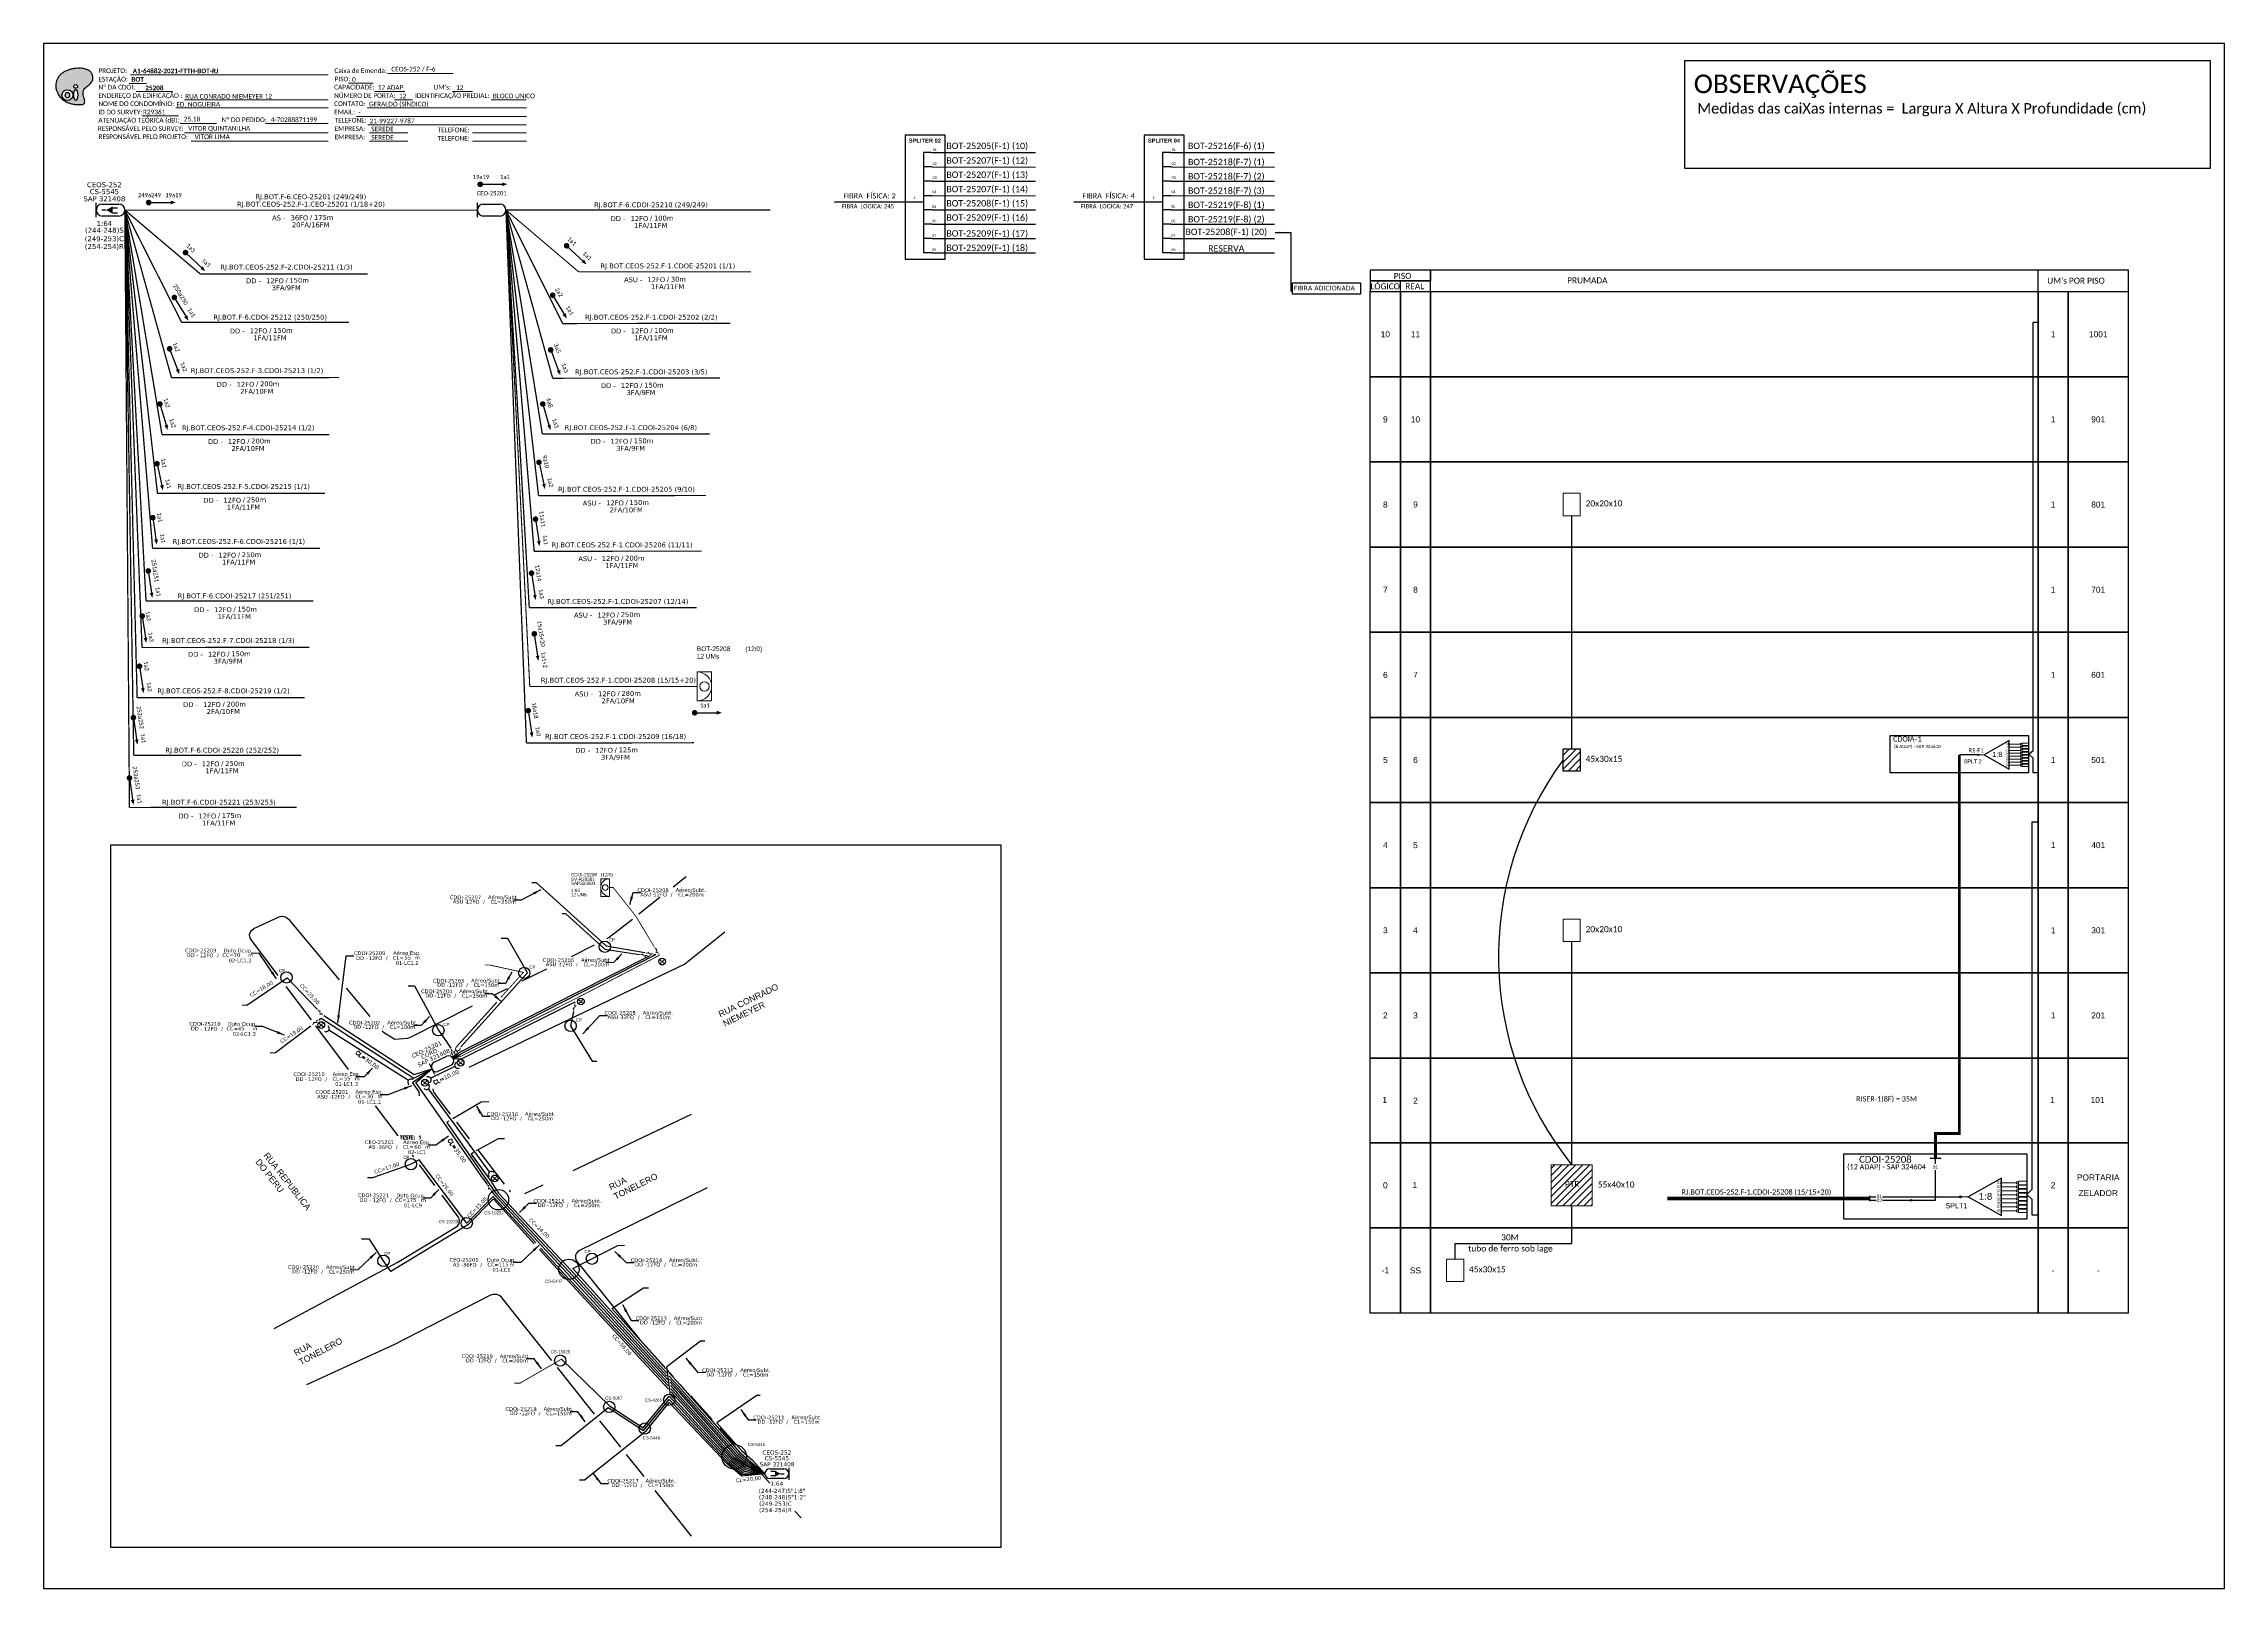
# Paper-space layout 'CDOI-XXXX' of a CAD drawing. Extents: x 0 to 839, y 0 to 594.
# The model-space entities are those that its viewports show. They can reach past a viewport. Long polylines and large blocks are cut down to what shows.
import ezdxf
from ezdxf.enums import TextEntityAlignment as Align

# ---------------------------------------------------------------- set-up
doc = ezdxf.new("R2010")
doc.units = 0
doc.linetypes.add('PHANTOM2', pattern=[1.25, 0.625, -0.125, 0.125, -0.125, 0.125, -0.125])
for name, color, linetype in [('10.4-Postes', 1, 'Continuous'), ('20.4-CEOS', 1, 'Continuous'), ('20.5-CEO', 1, 'Continuous'), ('CAP a instalar', 1, 'Continuous'), ('celulas gpon', 7, 'Continuous'), ('label_cabos', 7, 'Continuous'), ('Legenda', 1, 'Continuous'), ('locais', 7, 'Continuous'), ('locais legendas', 7, 'Continuous'), ('QUADRA', 7, 'Continuous'), ('SETA', 7, 'Continuous'), ('Subida Lateral', 5, 'Continuous')]:
    doc.layers.add(name, color=color, linetype=linetype)
for name, color, linetype, lineweight in [("20.0-LEGENDA DOS CDO'S", 1, 'Continuous', 0), ('20.1-CDO_INTERIOR', 1, 'Continuous', 0), ('20.6-CORDOALHA_SUPORTE', 7, 'Continuous', 25), ('40.1-ETIQUETAS', 1, 'Continuous', 20), ('CORDOALHA_SUPORTE', 7, 'Continuous', 25), ('Segmento Logradouro Texto', 7, 'Continuous', 0)]:
    doc.layers.add(name, color=color, linetype=linetype, lineweight=lineweight)
doc.layers.add('EXTRA', color=50, linetype='Continuous', plot=False)
doc.styles.add('ARIAL', font='arial.ttf')
doc.styles.add('DIGICADE', font='arial.ttf')
doc.styles.add('ROMANS', font='romans')
doc.styles.add('siredit', font='verdana.ttf')
doc.styles.get("Standard").update_dxf_attribs({"font": 'arial.ttf'})
doc.styles.add('WMF-Calibri0', font='calibri.ttf')
doc.styles.add('WMF-Calibri1', font='calibrib.ttf')
doc.linetypes.add('FENCELINE1', pattern='A,0.25,-0.1,[133,ltypeshp.shx,S=0.1,R=0,X=-0.1,Y=0],-0.1,1', length=1.45)
doc.dimstyles.new('CC', dxfattribs={"dimtxt": 1, "dimasz": 2, "dimexe": 0.18, "dimexo": 0.0625, "dimgap": 0.09, "dimtad": 0, "dimdec": 0, "dimrnd": 1, "dimzin": 0, "dimdsep": 46, "dimtxsty": 'siredit', "dimblk": 'NONE', "dimcen": 0, "dimse1": 1, "dimse2": 1, "dimsd1": 1, "dimsd2": 1, "dimclrt": 7, "dimadec": 0, "dimazin": 0, "dimtfac": 1, "dimtdec": 0, "dimtofl": 0, "dimtmove": 0, "dimatfit": 3, "dimfxl": 0, "dimtolj": 1, "dimtzin": 0, "dimarcsym": 0})
doc.dimstyles.get("Standard").update_dxf_attribs({"dimtxt": 0.18, "dimasz": 0.18, "dimexe": 0.18, "dimexo": 0.0625, "dimgap": 0.09, "dimtad": 0, "dimtih": 1, "dimtoh": 1, "dimdec": 4, "dimzin": 0, "dimdsep": 46, "dimtxsty": 'Standard', "dimcen": 0.09, "dimadec": 0, "dimazin": 0, "dimtfac": 1, "dimtdec": 4, "dimtofl": 0, "dimtmove": 0, "dimatfit": 3, "dimfxl": 0, "dimtolj": 1, "dimtzin": 0, "dimarcsym": 0})

# ---------------------------------------------------------------- blocks, each defined once
blk = doc.blocks.new('OI')
h = blk.add_hatch(color=40)
edge = h.paths.add_edge_path()
edge.add_spline(control_points=[(4.35, -0.67), (3.92, -0.99), (3.26, -1.5), (2.81, -2.59), (2.9, -3.5), (3.06, -4.27), (3.31, -4.85), (3.37, -5.39), (3.4, -5.88), (3.2, -6.4), (2.54, -6.61), (1.65, -6.63), (0.55, -6.67), (-0.56, -6.42), (-1.61, -6.14), (-2.77, -5.61), (-3.92, -4.77), (-4.89, -3.7), (-5.34, -2.65), (-5.6, -1.94), (-5.85, -0.96), (-5.71, 0.47), (-5.1, 2.02), (-4.14, 3.02), (-3.3, 3.61), (-2.37, 4.16), (-1.36, 4.44), (-0.56, 4.7), (0.79, 4.85), (2.24, 4.97), (3.79, 4.57), (4.67, 4.21), (5.44, 3.65), (5.76, 2.99), (6.03, 2.21), (6.01, 1.46), (5.72, 0.64), (5.31, 0.08), (4.88, -0.38), (4.51, -0.55), (4.35, -0.67)], knot_values=[0, 0, 0, 0, 1.60434, 2.417191, 3.427595, 4.282808, 4.776746, 5.304182, 5.888771, 6.258406, 6.858137, 7.79129, 8.986195, 10.124242, 11.187857, 12.242908, 13.953784, 15.414161, 16.515391, 17.349188, 17.675853, 19.552021, 21.515531, 22.568638, 23.63245, 24.621084, 25.782718, 26.745347, 27.142653, 29.870543, 31.004649, 31.921532, 32.709589, 33.801391, 34.042471, 35.192333, 35.971461, 36.628871, 37.254359, 37.836911, 37.836911, 37.836911, 37.836911], degree=3, periodic=0)
h.paths.add_polyline_path([(1.13, -0.87, -1), (-0.04, -0.87, -1)], flags=16)
edge = h.paths.add_edge_path(flags=16)
edge.add_ellipse((0.56, -3.59), major_axis=(-0.02, 1.71), ratio=0.361305, start_angle=0, end_angle=360)
h.paths.add_polyline_path([(-0.36, -3.62, -1), (-3.8, -3.62, -1)], flags=16)
edge = h.paths.add_edge_path(flags=0)
edge.add_ellipse((-2.08, -3.62), major_axis=(0, 0.885), ratio=0.758294, start_angle=0, end_angle=360)
at = {"color": 40}
for centre, radius in [((-2.08, -3.62), 1.72), ((0.54, -0.87), 0.587)]:
    blk.add_circle(centre, radius, dxfattribs=at)
blk.add_ellipse((-2.08, -3.62), major_axis=(0, 0.885), ratio=0.758294, start_param=-3.141592653589792, end_param=3.141592653589792, dxfattribs=at)
blk.add_ellipse((0.56, -3.59), major_axis=(-0.02, 1.71), ratio=0.361305, dxfattribs=at)
at = {"color": 40, "start_tangent": (-0.800898, -0.598801), "end_tangent": (-0.800898, -0.598801)}
blk.add_spline([(4.35, -0.67), (3.2, -1.78), (2.9, -2.54), (2.92, -3.55), (3.12, -4.38), (3.28, -4.85), (3.37, -5.37), (3.35, -5.95), (3.2, -6.29), (2.66, -6.55), (1.73, -6.63), (0.54, -6.62), (-0.58, -6.41), (-1.6, -6.11), (-2.56, -5.67), (-3.95, -4.67), (-4.89, -3.56), (-5.37, -2.56), (-5.64, -1.78), (-5.72, -1.46), (-5.63, 0.42), (-4.84, 2.22), (-4.13, 2.99), (-3.27, 3.62), (-2.4, 4.09), (-1.3, 4.47), (-0.37, 4.72), (0.02, 4.77), (2.75, 4.8), (3.85, 4.53), (4.69, 4.16), (5.31, 3.68), (5.85, 2.73), (5.93, 2.5), (5.94, 1.35), (5.67, 0.62), (5.29, 0.08), (4.84, -0.36), (4.35, -0.67)], degree=3, dxfattribs=at)
blk = doc.blocks.new('CARIMBO')
at = {"color": 7, "lineweight": 0}
for points in [[(134.48, -16.3), (159.61, -16.3)], [(35.15, -20.06), (41.7, -20.06)], [(35.66, -16.79), (111.64, -16.79)], [(37.81, -23.14), (51.75, -23.14)], [(119.43, -20.02), (128.92, -20.02)], [(129.48, -23.14), (141.1, -23.14)], [(159.42, -23.14), (167.09, -23.14)], [(40.13, -32.55), (54.07, -32.55)], [(52.97, -29.48), (111.64, -29.48)], [(56.38, -26.37), (111.64, -26.37)], [(122.56, -32.72), (187.83, -32.72)], [(126.6, -29.48), (187.83, -29.48)], [(137.07, -26.37), (144.01, -26.37)], [(174.24, -26.37), (187.8, -26.37)], [(54.67, -35.52), (68.61, -35.52)], [(56.38, -39.07), (111.64, -39.07)], [(126.84, -35.96), (187.83, -35.96)], [(127.45, -39.07), (142.25, -39.07)], [(167.06, -39.07), (187.83, -39.07)], [(58.87, -42.31), (111.64, -42.31)], [(127.45, -42.31), (142.25, -42.31)], [(167.06, -42.31), (187.83, -42.31)]]:
    blk.add_lwpolyline(points, dxfattribs=at)
at = {"color": 7, "xscale": 1.213923925163967, "yscale": 1.213923925163967, "zscale": 1.213923925163967, "rotation": 0.1532896023949059}
blk.add_blockref('OI', (13.86, -20.16), dxfattribs=at)
at = {"color": 7, "lineweight": 0, "style": 'WMF-Calibri0'}
for s, height, p in [('PROJETO:', 1.793, (23.26, -16.04)), ('Caixa de Emenda:', 1.7927, (114.02, -16.04)), ('ESTAÇÃO:', 1.793, (23.26, -19.32)), ('ENDEREÇO DA EDIFICAÇÃO :', 1.7927, (23.26, -25.63)), ('Nº DA CDOI:', 1.7927, (23.26, -22.39)), ('CAPACIDADE:', 1.7927, (113.91, -22.39)), ('NÚMERO DE PORTA:', 1.7927, (113.91, -25.63)), ('PISO:', 1.793, (114.09, -19.28)), ('IDENTIFICAÇÃO PREDIAL:', 1.7927, (144.99, -25.63)), ("UM's:", 1.793, (152.15, -22.39)), ('ATENUAÇÃO TEÓRICA (dB):', 1.7927, (23.26, -35.09)), ('NOME DO CONDOMÍNIO:', 1.7927, (23.26, -28.74)), ('ID DO SURVEY:', 1.7927, (23.26, -31.97)), ('CONTATO:', 1.793, (113.91, -28.74)), ('EMAIL:', 1.793, (113.91, -31.97)), ('TELEFONE:', 1.793, (114.09, -35.09)), ('RESPONSÁVEL PELO SURVEY:', 1.7927, (23.02, -38.32)), ('RESPONSÁVEL PELO PROJETO:', 1.7927, (23.26, -41.44)), ('EMPRESA:', 1.793, (114.09, -38.32)), ('EMPRESA:', 1.793, (114.09, -41.56)), ('TELEFONE:', 1.793, (153.7, -38.83)), ('TELEFONE:', 1.793, (153.7, -42.06))]:
    blk.add_text(s, height=height, dxfattribs=at).set_placement(p)
at = {"color": 7, "lineweight": 0, "flags": 8}
for tag, p, style in [('PROJ', (36.46, -16.13), 'WMF-Calibri1'), ('CEOS-XX', (135.87, -15.46), 'WMF-Calibri0'), ('EST', (35.94, -19.41), 'WMF-Calibri1'), ('LOGRADOURO', (56.65, -25.91), 'WMF-Calibri0'), ('PISO_PTR', (120.78, -19.42), 'WMF-Calibri0'), ('CAPAC.', (130.66, -22.52), 'WMF-Calibri0'), ('N°', (138.85, -25.77), 'WMF-Calibri0'), ("UC'S", (160.78, -22.54), 'WMF-Calibri0'), ('N°PREDIO', (174.94, -25.77), 'WMF-Calibri0'), ('_ID_', (40.39, -31.94), 'WMF-Calibri0'), ('NOME_DO_COND.', (53.23, -29.02), 'WMF-Calibri0'), ('O_POTEN', (56.06, -34.68), 'WMF-Calibri0'), ('EMAIL', (123.26, -32.12), 'WMF-Calibri0'), ('NOME_DO_CONTATO', (127.3, -28.89), 'WMF-Calibri0'), ('RES_SURVEY', (57.78, -38.23), 'WMF-Calibri0'), ('RES_PROJ', (60.27, -41.47), 'WMF-Calibri0'), ('TELEFONE', (127.55, -35.36), 'WMF-Calibri0'), ('EMP_RESP_SURVEY', (128.16, -38.47), 'WMF-Calibri0'), ('EMP_RESP_PROJ', (128.16, -41.71), 'WMF-Calibri0'), ('CONT_RESP_SURVEY', (167.76, -38.47), 'WMF-Calibri0'), ('CONT_RESP_PROJ', (167.76, -41.71), 'WMF-Calibri0')]:
    blk.add_attdef(tag, p, '', height=1.79, dxfattribs=dict(at, style=style))
at = {"color": 7, "lineweight": 0, "style": 'WMF-Calibri1', "flags": 8}
blk.add_attdef("N° CDO'S", text='', height=1.79, dxfattribs=at).set_placement((44.78, -22.68), align=Align.CENTER)
blk = doc.blocks.new('CEOS_RP_CT_DRT')
at = {"layer": '20.4-CEOS', "color": 0}
for p, q in [((-4.54, 1.19), (-1.19, 1.19)), ((-1.19, -1.19), (-4.54, -1.19))]:
    blk.add_line(p, q, dxfattribs=at)
for points in [[(-5.73, -1.43), (-5.73, 1.44)], [(-3.79, 0), (-4.59, 0)], [(-2.47, 0.48), (-1.45, 0.48)], [(-2.47, -0.52), (-1.45, -0.52)]]:
    blk.add_lwpolyline(points, dxfattribs=at)
blk.add_lwpolyline([(-3.79, 0, 0, 1.47, 0), (-2.41, 0, 1.47, 1.47, 0)], format="xyseb", dxfattribs=at)
for centre, start, end in [((-4.54, 0), 90, 270), ((-1.19, 0), 270, 90)]:
    blk.add_arc(centre, 1.19, start, end, dxfattribs=at)
at = {"layer": '20.4-CEOS', "color": 7, "style": 'siredit'}
for tag, p in [('Nº_DA_CEOS', (-2.86, 5.6)), ('LOCAL', (-2.86, 4.24)), ('SAP', (-2.86, 2.78)), ('RACIO_SPLITAGEM', (-2.86, -1.88)), ('FIBRAS_SPLITTER', (-2.86, -3.58)), ('RESERVA_FINAIS', (-2.86, -6.39)), ('FIBRAS_TOP_C', (-2.86, -5.08))]:
    blk.add_attdef(tag, text='', height=1.01, dxfattribs=at).set_placement(p, align=Align.TOP_CENTER)
blk = doc.blocks.new('ETIQUETA_RS5F')
at = {"layer": '40.1-ETIQUETAS', "color": 0, "style": 'siredit'}
blk.add_text('/', height=1.5, dxfattribs=at).set_placement((1.58, -1.95), align=Align.MIDDLE_RIGHT)
for tag, p in [('ETIQUETA_R_SECUNDARIA', (1.21, 2.1)), ('ETIQUETA_R_PRIMARIA', (1.21, 4.1)), ('F_ATIVAS/F_MORTAS', (1.14, -4.24))]:
    blk.add_attdef(tag, text='', height=1.5, dxfattribs=at).set_placement(p, align=Align.MIDDLE_CENTER)
for tag, p in [('TIPO_CABO', (-6.58, -2.12)), ('CAP_CABO', (0.4, -2.09))]:
    blk.add_attdef(tag, text='', height=1.5, dxfattribs=at).set_placement(p, align=Align.MIDDLE_RIGHT)
for tag, p in [('FUSÃO_1', (0.85, -8.39)), ('FUSÃO_2', (0.85, -10.6)), ('FUSÃO_3', (0.85, -12.93)), ('FUSÃO_4', (0.85, -15.14)), ('FUSÃO_5', (0.85, -17.16))]:
    blk.add_attdef(tag, text='', height=1.5, dxfattribs=at).set_placement(p, align=Align.CENTER)
blk.add_attdef('METROS', text='', height=1.5, dxfattribs=at).set_placement((2.14, -1.95), align=Align.MIDDLE_LEFT)
blk = doc.blocks.new('Teste  FTTH')
at = {"color": 0, "lineweight": 0, "style": 'ROMANS'}
for tag, p in [('TESTE', (-2.3, -0.29)), ('QTDE', (0.21, -0.29))]:
    blk.add_attdef(tag, p, '', height=0.48, dxfattribs=at)
for tag, p, flags in [('FID', (-2.23, -1.25), 1), ('FATOR', (-2.23, -2.03), 3), ('ID_ATIVIDADE', (-2.23, -2.72), 3)]:
    blk.add_attdef(tag, p, '', height=0.48, dxfattribs=dict(at, flags=flags))
blk = doc.blocks.new('Inst CORD ALUMINIO 4.8 MM 3F(sem recursos)')
at = {"color": 0, "lineweight": 0, "style": 'ROMANS'}
blk.add_attdef('FID', (-19.18, -2.21), '', height=1, dxfattribs=at)
at = {"color": 0, "lineweight": 0, "style": 'ROMANS', "flags": 3}
for tag, p in [('FATOR', (-5.2, -4.44)), ('ID_ATIVIDADE', (-5.2, -6.67))]:
    blk.add_attdef(tag, p, '', height=1, dxfattribs=at)
at = {"color": 0, "lineweight": 0, "style": 'ROMANS'}
blk.add_attdef('LANCE', text='', height=1, dxfattribs=at).set_placement((-0.54, -2.21), align=Align.RIGHT)
at = {"layer": 'label_cabos', "color": 0, "style": 'siredit'}
blk.add_attdef('QTDE', (-0.54, -2.21), '', height=1, rotation=359.69, dxfattribs=at)
blk = doc.blocks.new('LEGENDA DOS CABOS')
at = {"layer": 'EXTRA', "color": 0, "style": 'siredit'}
for tag, p in [('ID', (4.6, 0.97)), ('XX', (9.03, 0.97))]:
    blk.add_attdef(tag, text='', height=0.48, rotation=359.69001, dxfattribs=at).set_placement(p, align=Align.MIDDLE_CENTER)
at = {"layer": 'Legenda', "color": 0, "style": 'siredit'}
for tag, p in [('TIPO_CABO', (1.31, 0)), ('CABO', (4.69, -0.05)), ('/', (6.81, -0.05)), ('METROS', (10.03, -0.05))]:
    blk.add_attdef(tag, text='', height=0.8, rotation=359.69001, dxfattribs=at).set_placement(p, align=Align.MIDDLE_CENTER)
blk = doc.blocks.new('*U93')
at = {"layer": '20.4-CEOS', "color": 7, "style": 'siredit'}
for tag, p in [('FIBRAS_SPLITTER', (0, 0)), ('FIBRAS_TOP_C', (0, -4.13)), ('RESERVA_FINAIS', (0, -5.46))]:
    blk.add_attdef(tag, p, '', height=1.01, dxfattribs=at)
for tag, p, flags in [('QTDE', (0, -9.4), 1), ('ID_ATIVIDADE', (0, -6.77), 3), ('FATOR', (0, -8.09), 1), ('FID', (0, -10.71), 1)]:
    blk.add_attdef(tag, p, '', height=1.01, dxfattribs=dict(at, flags=flags))
blk = doc.blocks.new('*U94')
at = {"layer": '20.4-CEOS', "color": 7, "style": 'siredit'}
blk.add_attdef('FIBRAS_SPLITTER', (0, 0), '', height=1.01, dxfattribs=at)
for tag, p, flags in [('QTDE', (0, -4.11), 1), ('ID_ATIVIDADE', (0, -1.48), 3), ('FATOR', (0, -2.79), 3), ('FID', (0, -5.42), 1)]:
    blk.add_attdef(tag, p, '', height=1.01, dxfattribs=dict(at, flags=flags))
blk = doc.blocks.new('_None')
blk = doc.blocks.new('Inst CB ESP CFOA-SM-AS-80-TS-36')
at = {"layer": 'label_cabos', "color": 0, "style": 'siredit'}
for tag, flags, p in [('ID_ATIVIDADE', 3, (1.31, 2.67)), ('FATOR', 1, (11.56, 2.55))]:
    blk.add_attdef(tag, text='', height=1, rotation=359.69001, dxfattribs=dict(at, flags=flags)).set_placement(p, align=Align.MIDDLE_CENTER)
for tag, p in [('TIPO_CABO', (1.76, 0)), ('DESTINO_CABO', (3.13, 1.26)), ('CABO', (4.69, -0.05)), ('/', (7.71, -0.05)), ('LANCE', (10.81, 0)), ('TIPO_CABO', (13.11, 1.24)), ('UND', (15.96, 0)), ('FID', (13.15, -1.41))]:
    blk.add_attdef(tag, text='', height=1, rotation=359.69001, dxfattribs=at).set_placement(p, align=Align.MIDDLE_CENTER)
blk.add_attdef('QTDE', (12.43, -0.47), '', height=1, rotation=359.69001, dxfattribs=at)
blk = doc.blocks.new('Inst CB DT OCUP CFOA-SM-DD-S-12')
at = {"layer": 'label_cabos', "color": 0, "style": 'siredit'}
for tag, flags, p in [('ID_ATIVIDADE', 3, (1.31, 2.67)), ('FATOR', 1, (11.56, 2.55))]:
    blk.add_attdef(tag, text='', height=1, rotation=359.69001, dxfattribs=dict(at, flags=flags)).set_placement(p, align=Align.MIDDLE_CENTER)
for tag, p in [('TIPO_CABO', (1.11, 0)), ('DESTINO_CABO', (3.13, 1.26)), ('CABO', (4.69, -0.05)), ('/', (7.71, -0.05)), ('LANCE', (10.41, 0.02)), ('TIPO_CABO', (13.11, 1.24)), ('UND', (16.46, 0)), ('FID', (13.65, -1.41))]:
    blk.add_attdef(tag, text='', height=1, rotation=359.69001, dxfattribs=at).set_placement(p, align=Align.MIDDLE_CENTER)
blk.add_attdef('QTDE', (11.93, -0.45), '', height=1, rotation=359.69001, dxfattribs=at)
blk = doc.blocks.new('Inst CB ESP CFOA-SM-ASU-120-S-12')
at = {"layer": 'label_cabos', "color": 0, "style": 'siredit'}
for tag, flags, p in [('ID_ATIVIDADE', 3, (1.31, 2.67)), ('FATOR', 1, (11.56, 2.55))]:
    blk.add_attdef(tag, text='', height=1, rotation=359.69001, dxfattribs=dict(at, flags=flags)).set_placement(p, align=Align.MIDDLE_CENTER)
for tag, p in [('TIPO_CABO', (1.26, 0)), ('DESTINO_CABO', (3.13, 1.26)), ('CABO', (4.69, -0.05)), ('/', (7.71, -0.05)), ('LANCE', (10.81, 0)), ('TIPO_CABO', (13.11, 1.24)), ('UND', (15.96, 0)), ('FID', (13.15, -1.41))]:
    blk.add_attdef(tag, text='', height=1, rotation=359.69001, dxfattribs=at).set_placement(p, align=Align.MIDDLE_CENTER)
blk.add_attdef('QTDE', (12.43, -0.47), '', height=1, rotation=359.69001, dxfattribs=at)
blk = doc.blocks.new('Inst CB DT OCUP CFOA-SM-AS-80-TS-36')
at = {"layer": 'label_cabos', "color": 0, "style": 'siredit'}
for tag, flags, p in [('ID_ATIVIDADE', 3, (1.31, 2.67)), ('FATOR', 1, (11.56, 2.55))]:
    blk.add_attdef(tag, text='', height=1, rotation=359.69001, dxfattribs=dict(at, flags=flags)).set_placement(p, align=Align.MIDDLE_CENTER)
for tag, p in [('TIPO_CABO', (1.76, 0)), ('DESTINO_CABO', (3.13, 1.26)), ('CABO', (4.69, -0.05)), ('/', (7.71, -0.05)), ('LANCE', (10.91, 0)), ('TIPO_CABO', (13.11, 1.24)), ('UND', (15.96, 0)), ('FID', (13.15, -1.41))]:
    blk.add_attdef(tag, text='', height=1, rotation=359.69001, dxfattribs=at).set_placement(p, align=Align.MIDDLE_CENTER)
blk.add_attdef('QTDE', (12.43, -0.47), '', height=1, rotation=359.69001, dxfattribs=at)
blk = doc.blocks.new('SPLT_1-8_SC-APC')
at = {"color": 1, "lineweight": 0}
blk.add_lwpolyline([(-17.04, -7.55), (-19.26, -7.55)], dxfattribs=at)
at = {"color": 1}
blk.add_lwpolyline([(-7.37, -2.1), (-17.04, -7.55), (-7.37, -13), (-7.37, -2.1)], dxfattribs=at)
at = {"color": 3, "lineweight": 0}
for points in [[(-2.99, -3.51), (-7.37, -3.51)], [(-7.37, -4.66), (-2.99, -4.66)], [(-7.37, -5.82), (-2.99, -5.82)], [(-7.37, -6.97), (-2.99, -6.97)], [(-7.37, -8.12), (-2.99, -8.12)], [(-2.41, -3.02), (-2.41, -4)], [(-2.41, -3.02), (0, -3.02)], [(-2.41, -4), (0, -4)], [(-2.41, -4.17), (-2.41, -5.16)], [(-2.41, -4.17), (0, -4.17)], [(-2.41, -5.16), (0, -5.16)], [(-2.41, -5.32), (-2.41, -6.31)], [(-2.41, -5.32), (0, -5.32)], [(-2.41, -6.31), (0, -6.31)], [(-2.41, -6.48), (-2.41, -7.46)], [(-2.41, -6.48), (0, -6.48)], [(-2.41, -7.46), (0, -7.46)], [(-2.41, -7.63), (-2.41, -8.62)], [(-2.41, -7.63), (0, -7.63)], [(-7.37, -9.28), (-2.99, -9.28)], [(-7.37, -10.43), (-2.99, -10.43)], [(-7.37, -11.58), (-2.99, -11.58)], [(-2.41, -8.62), (0, -8.62)], [(-2.41, -8.78), (-2.41, -9.77)], [(-2.41, -8.78), (0, -8.78)], [(-2.41, -9.77), (0, -9.77)], [(-2.41, -9.94), (-2.41, -10.92)], [(-2.41, -9.94), (0, -9.94)], [(-2.41, -10.92), (0, -10.92)], [(-2.41, -11.09), (-2.41, -12.08)], [(-2.41, -11.09), (0, -11.09)], [(-2.41, -12.08), (0, -12.08)]]:
    blk.add_lwpolyline(points, dxfattribs=at)
for points in [[(-2.99, -3.22), (-2.41, -3.22), (-2.41, -3.8), (-2.99, -3.8)], [(-2.99, -4.38), (-2.41, -4.38), (-2.41, -4.95), (-2.99, -4.95)], [(-2.99, -5.53), (-2.41, -5.53), (-2.41, -6.1), (-2.99, -6.1)], [(-2.99, -6.68), (-2.41, -6.68), (-2.41, -7.26), (-2.99, -7.26)], [(-2.99, -7.84), (-2.41, -7.84), (-2.41, -8.41), (-2.99, -8.41)], [(-2.99, -8.99), (-2.41, -8.99), (-2.41, -9.56), (-2.99, -9.56)], [(-2.99, -10.14), (-2.41, -10.14), (-2.41, -10.72), (-2.99, -10.72)], [(-2.99, -11.3), (-2.41, -11.3), (-2.41, -11.87), (-2.99, -11.87)]]:
    blk.add_lwpolyline(points, close=True, dxfattribs=at)
at = {"color": 1, "style": 'ARIAL'}
for s, height, p in [('1:8', 2, (-13.91, -8.4)), ('S1', 0.75, (-8.74, -3.78)), ('S2', 0.75, (-8.74, -4.97)), ('S3', 0.75, (-8.74, -6.18)), ('S4', 0.75, (-8.74, -7.36)), ('S5', 0.75, (-8.74, -8.57)), ('S6', 0.75, (-8.74, -9.69)), ('S7', 0.75, (-8.74, -10.78)), ('S8', 0.75, (-8.74, -11.9))]:
    blk.add_text(s, height=height, dxfattribs=at).set_placement(p)

msp = doc.modelspace()

# ---------------------------------------------------------------- hatches: boundary and pattern name
h = msp.add_hatch()
h.set_pattern_fill('ANSI31', color=1, scale=0.6)
h.set_pattern_definition([(45, (-513.3815, 22.48), (-1.3470384, 1.3470384), [])])
h.paths.add_polyline_path([(501.57, 1027.87), (494.95, 1027.87), (494.95, 1019.25), (501.57, 1019.25)])
h = msp.add_hatch(color=3)
h.dxf.hatch_style = 1
edge = h.paths.add_edge_path()
edge.add_arc((654.6, 1025.54), 0.256, 0, 360)
h = msp.add_hatch()
h.set_pattern_fill('ANSI31', color=1, scale=0.6)
h.set_pattern_definition([(45, (-131.7992, 3539.1851), (-1.3470384, 1.3470384), [])])
h.paths.add_polyline_path([(506.16, 867.93), (490.35, 867.93), (490.35, 852.12), (506.16, 852.12)])
h.paths.add_polyline_path([(495.09, 858.75), (501.89, 858.75), (501.89, 862.23), (495.09, 862.23)], flags=24)
h = msp.add_hatch(color=3)
h.dxf.hatch_style = 1
edge = h.paths.add_edge_path()
edge.add_arc((647.77, 855.57), 0.339, 0, 360)
h = msp.add_hatch(color=3)
h.dxf.hatch_style = 1
edge = h.paths.add_edge_path()
edge.add_arc((628.84, 854.25), 0.339, 0, 360)

# ---------------------------------------------------------------- linework, layer by layer
at = {"color": 7, "linetype": 'Continuous'}
for p, q in [((249.03, 1257.17), (249.03, 1218.57)), ((252.15, 1257.17), (249.03, 1257.17)), ((252.31, 1251.59), (249.18, 1251.59)), ((340.96, 1257.17), (340.96, 1218.57)), ((344.08, 1257.17), (340.96, 1257.17)), ((344.24, 1251.59), (341.11, 1251.59)), ((252.31, 1246.08), (249.18, 1246.08)), ((344.24, 1246.08), (341.11, 1246.08)), ((245.78, 1238.12), (249.01, 1238.12)), ((252.31, 1240.55), (249.18, 1240.55)), ((252.31, 1235.07), (249.18, 1235.07)), ((337.71, 1238.12), (340.94, 1238.12)), ((344.24, 1240.55), (341.11, 1240.55)), ((344.24, 1235.07), (341.11, 1235.07)), ((252.31, 1229.59), (249.18, 1229.59)), ((344.24, 1229.59), (341.11, 1229.59)), ((252.31, 1224.09), (249.18, 1224.09)), ((252.31, 1218.6), (249.18, 1218.6)), ((344.24, 1224.09), (341.11, 1224.09)), ((344.24, 1218.6), (341.11, 1218.6))]:
    msp.add_line(p, q, dxfattribs=at)
at = {"color": 10, "linetype": 'Continuous'}
for p, q in [((252.15, 1257.17), (292.1, 1257.16)), ((252.31, 1251.59), (292.1, 1251.57)), ((344.08, 1257.17), (384.03, 1257.16)), ((344.24, 1251.59), (384.03, 1251.57)), ((252.31, 1246.09), (292.1, 1246.08)), ((344.24, 1246.09), (384.03, 1246.08)), ((252.31, 1240.56), (292.1, 1240.55)), ((252.31, 1235.09), (292.1, 1235.07)), ((344.24, 1240.56), (384.03, 1240.55)), ((344.24, 1235.09), (384.03, 1235.07)), ((252.31, 1229.6), (292.1, 1229.59)), ((344.24, 1229.6), (384.03, 1229.59)), ((252.31, 1224.1), (292.1, 1224.09)), ((252.31, 1218.6), (292.1, 1218.59)), ((344.24, 1224.1), (384.03, 1224.09)), ((344.24, 1218.6), (384.03, 1218.59))]:
    msp.add_line(p, q, dxfattribs=at)
at = {"color": 1, "linetype": 'Continuous', "lineweight": 60}
for p, q in [((245.78, 1238.12), (214.86, 1238.03)), ((337.71, 1238.12), (306.79, 1238.03))]:
    msp.add_line(p, q, dxfattribs=at)
at = {"color": 5}
for p, q in [((638.11, 854.25), (638.11, 865.8)), ((628.84, 854.25), (638.11, 854.25))]:
    msp.add_line(p, q, dxfattribs=at)
at = {"color": 3}
for p, q in [((612.76, 855.57), (615.23, 855.57)), ((617.78, 855.57), (637.85, 855.57)), ((638.38, 855.57), (647.77, 855.57))]:
    msp.add_line(p, q, dxfattribs=at)
for points in [[(-89.32, 705.02), (749.25, 705.02), (749.25, 1299.02), (-89.32, 1299.02), (-89.32, 705.02)], [(432.4, 1203.65), (432.4, 1207.76)], [(443.97, 1203.65), (712.34, 1203.65), (712.34, 1211.87), (443.97, 1211.87), (443.97, 1211.87), (443.97, 1207.76)], [(677.59, 1203.65), (677.59, 1211.87)]]:
    msp.add_lwpolyline(points)
at = {"color": 7}
for points in [[(541.79, 1292.59), (743.77, 1292.59), (743.77, 1251.03), (541.79, 1251.03)], [(241.94, 1216.1), (257.3, 1216.1), (257.3, 1263.79), (241.94, 1263.79)], [(333.87, 1216.1), (349.23, 1216.1), (349.23, 1263.79), (333.87, 1263.79)]]:
    msp.add_lwpolyline(points, close=True, dxfattribs=at)
at = {"color": 7, "lineweight": 0}
msp.add_lwpolyline([(-4.01, 1268.26), (20.14, 1268.26)], dxfattribs=at)
at = {"const_width": 1.08}
for points in [[(78.01, 1244.92, 1), (79.09, 1244.92, 1)], [(-35.16, 1219.04, 1), (-34.37, 1218.3, 1)], [(111.4, 1221.65, 1), (112.18, 1220.92, 1)], [(-39.34, 1201.89, 1), (-38.78, 1200.97, 1)], [(106.15, 1202.72, 1), (106.7, 1201.8, 1)], [(-41.07, 1182.18, 1), (-40.69, 1181.18, 1)], [(105.47, 1181.76, 1), (105.85, 1180.75, 1)], [(-44.74, 1160.97, 1), (-44.44, 1159.94, 1)], [(102.48, 1160.96, 1), (102.79, 1159.93, 1)], [(-45.83, 1138, 1), (-45.6, 1136.95, 1)], [(101.06, 1138.53, 1), (101.29, 1137.48, 1)], [(-47.42, 1117.27, 1), (-47.26, 1116.21, 1)], [(99.74, 1116.68, 1), (99.9, 1115.61, 1)], [(-49.16, 1096.77, 1), (-49, 1095.71, 1)], [(98.21, 1095.91, 1), (98.37, 1094.85, 1)], [(-51.48, 1079.45, 1), (-51.32, 1078.39, 1)], [(99.28, 1072.58, 1), (99.44, 1071.51, 1)], [(-52.52, 1060.14, 1), (-52.37, 1059.07, 1)], [(-54.88, 1040.38, 1), (-54.73, 1039.31, 1)], [(96.95, 1043.06, 1), (97.11, 1042, 1)], [(160.49, 1041.72, 1), (161.56, 1041.72, 1)], [(-56.4, 1017.18, 1), (-56.24, 1016.11, 1)]]:
    msp.add_lwpolyline(points, format="xyb", close=True, dxfattribs=at)
at = {"color": 5, "const_width": 1.08}
msp.add_lwpolyline([(-49.47, 1237.92, 1), (-48.4, 1237.92, 1)], format="xyb", close=True, dxfattribs=at)
for points in [[(420.83, 1207.76), (443.97, 1207.76), (443.97, 1211.87), (420.83, 1211.87)], [(420.83, 1203.65), (443.97, 1203.65), (443.97, 1207.76), (420.83, 1207.76)], [(420.83, 1203.65), (432.4, 1203.65), (432.4, 1170.9), (420.83, 1170.9)], [(432.4, 1203.65), (443.97, 1203.65), (443.97, 1170.9), (432.4, 1170.9)], [(443.97, 1203.65), (677.59, 1203.65), (677.59, 1170.9), (443.97, 1170.9)], [(677.59, 1203.65), (689.16, 1203.65), (689.16, 1170.9), (677.59, 1170.9)], [(689.16, 1203.65), (712.31, 1203.65), (712.31, 1170.9), (689.16, 1170.9)], [(420.83, 1170.9), (432.4, 1170.9), (432.4, 1138.16), (420.83, 1138.16)], [(432.4, 1170.9), (443.97, 1170.9), (443.97, 1138.16), (432.4, 1138.16)], [(443.97, 1170.9), (677.59, 1170.9), (677.59, 1138.16), (443.97, 1138.16)], [(677.59, 1170.9), (689.16, 1170.9), (689.16, 1138.16), (677.59, 1138.16)], [(689.16, 1170.9), (712.31, 1170.9), (712.31, 1138.16), (689.16, 1138.16)], [(420.83, 1138.16), (432.4, 1138.16), (432.4, 1105.42), (420.83, 1105.42)], [(432.4, 1138.16), (443.97, 1138.16), (443.97, 1105.42), (432.4, 1105.42)], [(443.97, 1138.16), (677.59, 1138.16), (677.59, 1105.42), (443.97, 1105.42)], [(677.59, 1138.16), (689.16, 1138.16), (689.16, 1105.42), (677.59, 1105.42)], [(689.16, 1138.16), (712.31, 1138.16), (712.31, 1105.42), (689.16, 1105.42)], [(420.83, 1105.42), (432.4, 1105.42), (432.4, 1072.67), (420.83, 1072.67)], [(432.4, 1105.42), (443.97, 1105.42), (443.97, 1072.67), (432.4, 1072.67)], [(443.97, 1105.42), (677.59, 1105.42), (677.59, 1072.67), (443.97, 1072.67)], [(677.59, 1105.42), (689.16, 1105.42), (689.16, 1072.67), (677.59, 1072.67)], [(689.16, 1105.42), (712.31, 1105.42), (712.31, 1072.67), (689.16, 1072.67)], [(420.83, 1072.67), (432.4, 1072.67), (432.4, 1039.93), (420.83, 1039.93)], [(432.4, 1072.67), (443.97, 1072.67), (443.97, 1039.93), (432.4, 1039.93)], [(443.97, 1072.67), (677.59, 1072.67), (677.59, 1039.93), (443.97, 1039.93)], [(677.59, 1072.67), (689.16, 1072.67), (689.16, 1039.93), (677.59, 1039.93)], [(689.16, 1072.67), (712.31, 1072.67), (712.31, 1039.93), (689.16, 1039.93)], [(420.83, 1039.93), (432.4, 1039.93), (432.4, 1007.19), (420.83, 1007.19)], [(432.4, 1039.93), (443.97, 1039.93), (443.97, 1007.19), (432.4, 1007.19)], [(443.97, 1039.93), (677.59, 1039.93), (677.59, 1007.19), (443.97, 1007.19)], [(677.59, 1039.93), (689.16, 1039.93), (689.16, 1007.19), (677.59, 1007.19)], [(689.16, 1039.93), (712.31, 1039.93), (712.31, 1007.19), (689.16, 1007.19)], [(420.83, 1007.19), (432.4, 1007.19), (432.4, 974.44), (420.83, 974.44)], [(432.4, 1007.19), (443.97, 1007.19), (443.97, 974.44), (432.4, 974.44)], [(443.97, 1007.19), (677.59, 1007.19), (677.59, 974.44), (443.97, 974.44)], [(677.59, 1007.19), (689.16, 1007.19), (689.16, 974.44), (677.59, 974.44)], [(689.16, 1007.19), (712.31, 1007.19), (712.31, 974.44), (689.16, 974.44)], [(-63.53, 990.92), (278.82, 990.92), (278.82, 720.69), (-63.53, 720.69)], [(420.83, 974.44), (432.4, 974.44), (432.4, 941.7), (420.83, 941.7)], [(432.4, 974.44), (443.97, 974.44), (443.97, 941.7), (432.4, 941.7)], [(443.97, 974.44), (677.59, 974.44), (677.59, 941.7), (443.97, 941.7)], [(677.59, 974.44), (689.16, 974.44), (689.16, 941.7), (677.59, 941.7)], [(689.16, 974.44), (712.31, 974.44), (712.31, 941.7), (689.16, 941.7)], [(420.83, 941.7), (432.4, 941.7), (432.4, 908.95), (420.83, 908.95)], [(432.4, 941.7), (443.97, 941.7), (443.97, 908.95), (432.4, 908.95)], [(443.97, 941.7), (677.59, 941.7), (677.59, 908.95), (443.97, 908.95)], [(677.59, 941.7), (689.16, 941.7), (689.16, 908.95), (677.59, 908.95)], [(689.16, 941.7), (712.31, 941.7), (712.31, 908.95), (689.16, 908.95)], [(420.83, 908.95), (432.4, 908.95), (432.4, 876.4), (420.83, 876.4)], [(432.4, 908.95), (443.97, 908.95), (443.97, 876.4), (432.4, 876.4)], [(443.97, 908.95), (677.59, 908.95), (677.59, 876.4), (443.97, 876.4)], [(677.59, 908.95), (689.16, 908.95), (689.16, 876.4), (677.59, 876.4)], [(689.16, 908.95), (712.31, 908.95), (712.31, 876.4), (689.16, 876.4)], [(420.83, 876.4), (432.4, 876.4), (432.4, 843.65), (420.83, 843.65)], [(432.4, 876.4), (443.97, 876.4), (443.97, 843.65), (432.4, 843.65)], [(443.97, 876.4), (677.59, 876.4), (677.59, 843.65), (443.97, 843.65)], [(677.59, 876.4), (689.16, 876.4), (689.16, 843.65), (677.59, 843.65)], [(689.16, 876.4), (712.31, 876.4), (712.31, 843.65), (689.16, 843.65)], [(420.83, 843.65), (432.4, 843.65), (432.4, 810.91), (420.83, 810.91)], [(432.4, 843.65), (443.97, 843.65), (443.97, 810.91), (432.4, 810.91)], [(443.97, 843.65), (677.59, 843.65), (677.59, 810.91), (443.97, 810.91)], [(677.59, 843.65), (689.16, 843.65), (689.16, 810.91), (677.59, 810.91)], [(689.16, 843.65), (712.31, 843.65), (712.31, 810.91), (689.16, 810.91)]]:
    msp.add_lwpolyline(points, close=True)
at = {"color": 10}
msp.add_lwpolyline([(390.89, 1207.07), (417.03, 1207.07), (417.03, 1202.72), (390.89, 1202.72)], close=True, dxfattribs=at)
at = {"color": 3}
for points in [[(677.31, 1018.59), (675.66, 1018.59), (675.66, 1024.25), (674.09, 1025.76), (675.66, 1027.26), (675.66, 1191.95), (677.31, 1191.95)], [(498.26, 1027.87), (498.26, 1117.48)], [(677.5, 848.55), (675.32, 848.55), (675.32, 854.55), (673.25, 856.54), (675.32, 858.54), (675.32, 999.84), (677.5, 999.84)], [(498.26, 867.93), (498.26, 953.76)], [(453.41, 831.59), (453.41, 837.59), (498.26, 837.59), (498.26, 852.12)]]:
    msp.add_lwpolyline(points, dxfattribs=at)
at = {"color": 0, "lineweight": 0}
for points in [[(494.95, 1126.1), (501.57, 1126.1), (501.57, 1117.48), (494.95, 1117.48)], [(494.95, 962.38), (501.57, 962.38), (501.57, 953.76), (494.95, 953.76)], [(450.1, 831.59), (456.73, 831.59), (456.73, 822.97), (450.1, 822.97)]]:
    msp.add_lwpolyline(points, close=True, dxfattribs=at)
at = {"color": 1}
for points in [[(620.76, 1032.99), (673.89, 1032.99), (673.89, 1018.67), (620.76, 1018.67)], [(494.95, 1027.87), (501.57, 1027.87), (501.57, 1019.25), (494.95, 1019.25)], [(602.96, 872.14), (673.25, 872.14), (673.25, 847.05), (602.96, 847.05)]]:
    msp.add_lwpolyline(points, close=True, dxfattribs=at)
at = {"color": 5, "const_width": 1.1}
msp.add_lwpolyline([(647.34, 1025.54), (647.34, 879.95), (638.13, 879.95), (638.13, 870.51)], dxfattribs=at)
at = {"color": 5}
for points in [[(654.6, 1025.54), (647.34, 1025.54)], [(635.93, 870.51), (640.33, 870.51)], [(638.11, 868.27), (638.11, 870.51)]]:
    msp.add_lwpolyline(points, dxfattribs=at)
at = {"color": 1, "lineweight": 0}
msp.add_lwpolyline([(490.35, 867.93), (506.16, 867.93), (506.16, 852.12), (490.35, 852.12)], close=True, dxfattribs=at)
at = {"color": 1, "const_width": 1.36}
msp.add_lwpolyline([(535.02, 854.91), (612.76, 854.91)], dxfattribs=at)
at = {"color": 1}
for points in [[(612.76, 855.94), (612.76, 853.87)], [(663.5, 862.78), (650.71, 855.57), (663.5, 848.36), (663.5, 862.78)]]:
    msp.add_lwpolyline(points, dxfattribs=at)
at = {"color": 1, "lineweight": 0}
msp.add_lwpolyline([(650.71, 855.57), (647.77, 855.57)], dxfattribs=at)
at = {"color": 3, "lineweight": 0}
for points in [[(669.29, 860.91), (663.5, 860.91)], [(663.5, 859.38), (669.29, 859.38)], [(663.5, 857.86), (669.29, 857.86)], [(663.5, 856.33), (669.29, 856.33)], [(670.05, 861.56), (670.05, 860.25)], [(670.05, 861.56), (673.25, 861.56)], [(670.05, 860.25), (673.25, 860.25)], [(670.05, 860.03), (670.05, 858.73)], [(670.05, 860.03), (673.25, 860.03)], [(670.05, 858.73), (673.25, 858.73)], [(670.05, 858.51), (670.05, 857.2)], [(670.05, 858.51), (673.25, 858.51)], [(670.05, 857.2), (673.25, 857.2)], [(670.05, 856.98), (670.05, 855.68)], [(670.05, 856.98), (673.25, 856.98)], [(670.05, 855.68), (673.25, 855.68)], [(670.05, 855.46), (670.05, 854.15)], [(670.05, 855.46), (673.25, 855.46)], [(663.5, 854.81), (669.29, 854.81)], [(663.5, 853.28), (669.29, 853.28)], [(663.5, 851.76), (669.29, 851.76)], [(663.5, 850.23), (669.29, 850.23)], [(670.05, 854.15), (673.25, 854.15)], [(670.05, 853.93), (670.05, 852.63)], [(670.05, 853.93), (673.25, 853.93)], [(670.05, 852.63), (673.25, 852.63)], [(670.05, 852.41), (670.05, 851.1)], [(670.05, 852.41), (673.25, 852.41)], [(670.05, 851.1), (673.25, 851.1)], [(670.05, 850.88), (670.05, 849.58)], [(670.05, 850.88), (673.25, 850.88)], [(670.05, 849.58), (673.25, 849.58)]]:
    msp.add_lwpolyline(points, dxfattribs=at)
for points in [[(669.29, 861.29), (670.05, 861.29), (670.05, 860.53), (669.29, 860.53)], [(669.29, 859.76), (670.05, 859.76), (670.05, 859), (669.29, 859)], [(669.29, 858.24), (670.05, 858.24), (670.05, 857.48), (669.29, 857.48)], [(669.29, 856.71), (670.05, 856.71), (670.05, 855.95), (669.29, 855.95)], [(669.29, 855.19), (670.05, 855.19), (670.05, 854.43), (669.29, 854.43)], [(669.29, 853.66), (670.05, 853.66), (670.05, 852.9), (669.29, 852.9)], [(669.29, 852.13), (670.05, 852.13), (670.05, 851.38), (669.29, 851.38)], [(669.29, 850.61), (670.05, 850.61), (670.05, 849.85), (669.29, 849.85)]]:
    msp.add_lwpolyline(points, close=True, dxfattribs=at)
at = {"color": 2}
for points in [[(612.76, 854.25), (615.23, 854.25)], [(617.79, 854.25), (628.84, 854.25)]]:
    msp.add_lwpolyline(points, dxfattribs=at)
at = {"color": 3}
for centre, radius in [((654.6, 1025.54), 0.256), ((647.77, 855.57), 0.339), ((628.84, 854.25), 0.339)]:
    msp.add_circle(centre, radius, dxfattribs=at)
for centre, radius, start, end in [((597.89, 947.9), 127.76, 143.68639, 218.75122), ((638.11, 855.57), 0.268, 0, 180)]:
    msp.add_arc(centre, radius, start, end, dxfattribs=at)
for p in [(420.83, 1170.9), (420.83, 1138.16), (420.83, 1105.42), (420.83, 1072.67), (420.83, 1039.93), (420.83, 1007.19), (420.83, 974.44), (420.83, 941.7), (420.83, 908.95), (420.83, 876.4), (650.71, 855.57), (420.83, 843.65)]:
    msp.add_point(p)
at = {"layer": '10.4-Postes', "color": 1, "linetype": 'PHANTOM2'}
for points in [[(147.52, 946.83), (149.52, 945.21)], [(149.46, 946.9), (147.57, 945.15)], [(116.29, 931.51), (118.29, 929.88)], [(118.23, 931.57), (116.34, 929.82)], [(16.44, 922.46), (18.44, 920.83)], [(18.38, 922.52), (16.49, 920.77)], [(70.02, 907.98), (72.02, 906.35)], [(71.96, 908.04), (70.07, 906.29)], [(56.32, 900.26), (58.32, 898.63)], [(58.26, 900.32), (56.37, 898.57)], [(83.18, 863.47), (85.18, 861.85)], [(85.13, 863.53), (83.24, 861.78)]]:
    msp.add_lwpolyline(points, dxfattribs=at)
at = {"layer": '10.4-Postes', "color": 1}
for centre in [(148.52, 946.02), (117.29, 930.69), (17.44, 921.64), (71.02, 907.17), (57.32, 899.45), (84.18, 862.66)]:
    msp.add_circle(centre, 1.29, dxfattribs=at)
at = {"layer": '20.1-CDO_INTERIOR', "color": 10, "lineweight": 18}
for points in [[(167.55, 1046.29), (167.55, 1057.4), (162, 1057.4), (162, 1046.29)], [(124.92, 971.11), (124.91, 977.91), (128.31, 977.91), (128.32, 971.11)]]:
    msp.add_lwpolyline(points, close=True, dxfattribs=at)
for centre, radius in [((164.77, 1051.85), 1.78), ((126.62, 974.51), 1.09)]:
    msp.add_circle(centre, radius, dxfattribs=at)
for centre, radius, start, end in [((162, 1051.85), 5.56, 270, 90), ((128.32, 974.51), 3.4, 90.02759, 270.02759)]:
    msp.add_arc(centre, radius, start, end, dxfattribs=at)
at = {"layer": '20.4-CEOS', "color": 5}
for p, q in [((79.76, 1237.31), (86.18, 1237.31)), ((86.18, 1232.73), (79.76, 1232.73)), ((189.94, 751.02), (195.29, 751.02)), ((195.29, 747.21), (189.94, 747.21))]:
    msp.add_line(p, q, dxfattribs=at)
for points in [[(77.47, 1232.26), (77.47, 1237.78)], [(191.98, 749.95), (190.36, 749.95)], [(191.98, 748.36), (190.36, 748.36)], [(194.09, 749.12), (195.38, 749.12)], [(197.2, 751.42), (197.2, 746.82)]]:
    msp.add_lwpolyline(points, dxfattribs=at)
msp.add_lwpolyline([(194.09, 749.12, 0, 2.35, 0), (191.88, 749.12, 2.35, 2.35, 0)], format="xyseb", dxfattribs=at)
for centre, radius, start, end in [((79.76, 1235.02), 2.29, 90, 270), ((86.18, 1235.02), 2.29, 270, 90), ((189.94, 749.12), 1.91, 90, 270), ((195.29, 749.12), 1.91, 270, 90)]:
    msp.add_arc(centre, radius, start, end, dxfattribs=at)
at = {"layer": '20.5-CEO', "color": 5}
for p, q in [((60.87, 907.33), (65.73, 909.62)), ((67.36, 906.15), (62.5, 903.86))]:
    msp.add_line(p, q, dxfattribs=at)
msp.add_lwpolyline([(58.97, 906.87), (60.94, 902.69)], dxfattribs=at)
for centre, start, end in [((61.68, 905.6), 115.20645, 295.20645), ((66.54, 907.88), 295.20645, 115.20645)]:
    msp.add_arc(centre, 1.91, start, end, dxfattribs=at)
at = {"layer": 'CAP a instalar', "color": 8, "ltscale": 7, "const_width": 0.502}
for points in [[(-58.08, 1235.02), (-29.06, 1210.43)], [(-58.08, 1235.02), (-36.25, 1191.82)], [(-58.08, 1235.02), (-40.16, 1170.6)], [(-58.08, 1235.02), (-43.8, 1148.62)], [(-58.08, 1235.02), (-45.53, 1126.04)], [(-58.08, 1235.02), (-47.42, 1104.91)], [(-49.94, 1084.64), (-58.08, 1235.02)], [(-58.08, 1235.02), (-54.66, 1025.31)], [(88.47, 1235.02), (110.29, 1191.39)], [(88.47, 1235.02), (106.42, 1170.37)], [(88.47, 1235.02), (102.44, 1148.93)], [(88.47, 1235.02), (100.99, 1125.23)], [(88.47, 1235.02), (99.3, 1103.84)], [(97.43, 1082.11), (88.47, 1235.02)], [(-29.06, 1210.43), (35.31, 1210.45)], [(-36.25, 1191.82), (28.14, 1191.84)], [(110.29, 1191.39), (174.68, 1191.42)], [(-40.16, 1170.6), (24.25, 1170.63)], [(106.42, 1170.37), (170.82, 1170.4)], [(-43.8, 1148.62), (20.57, 1148.65)], [(102.44, 1148.93), (166.81, 1148.96)], [(-45.53, 1126.04), (18.85, 1126.07)], [(100.99, 1125.23), (165.37, 1125.26)], [(-47.42, 1104.91), (16.98, 1104.94)], [(99.3, 1103.84), (163.7, 1103.86)], [(-49.98, 1084.64), (14.39, 1084.66)], [(97.39, 1082.11), (161.76, 1082.14)], [(-54.66, 1025.31), (9.74, 1025.34)]]:
    msp.add_lwpolyline(points, dxfattribs=at)
at = {"layer": 'CAP a instalar', "color": 252, "ltscale": 7, "const_width": 0.502}
for points in [[(-51.48, 1066.81), (-58.08, 1235.02)], [(-53.36, 1047.47), (-58.08, 1235.02)], [(-51.48, 1066.81), (12.9, 1066.83)], [(-53.36, 1047.47), (11.04, 1047.5)]]:
    msp.add_lwpolyline(points, dxfattribs=at)
at = {"layer": 'CAP a instalar', "color": 7, "ltscale": 7, "const_width": 0.502}
for points in [[(-56.31, 1005.29), (-58.08, 1235.02)], [(88.47, 1235.02), (190.1, 1235.04)], [(96.32, 1030.13), (88.47, 1235.02)], [(96.32, 1030.13), (160.71, 1030.16)], [(-56.35, 1005.29), (8.02, 1005.32)]]:
    msp.add_lwpolyline(points, dxfattribs=at)
at = {"layer": 'CAP a instalar', "color": 5, "linetype": 'FENCELINE1', "ltscale": 7, "const_width": 0.415}
msp.add_lwpolyline([(-58.08, 1235.02), (77.47, 1235.02)], dxfattribs=at)
at = {"layer": 'CAP a instalar', "color": 7, "linetype": 'FENCELINE1', "ltscale": 7, "const_width": 0.415}
for points in [[(88.47, 1235.02), (116.42, 1211.26)], [(116.42, 1211.26), (182.66, 1211.26)]]:
    msp.add_lwpolyline(points, dxfattribs=at)
at = {"layer": 'CAP a instalar', "color": 10, "linetype": 'FENCELINE1', "ltscale": 7, "const_width": 0.415}
for points in [[(97.62, 1051.82), (88.47, 1235.02)], [(97.62, 1051.82), (162, 1051.85)]]:
    msp.add_lwpolyline(points, dxfattribs=at)
at = {"layer": 'CAP a instalar', "color": 8, "ltscale": 50}
for points in [[(106.48, 970.72), (100.25, 976.35), (98.41, 976.37)], [(127.05, 952.11), (106.48, 970.72)], [(126.54, 950.85), (111.43, 964.37), (110.03, 964.37)], [(68.28, 908.7), (71.1, 910.52), (116.63, 933.74), (146.15, 948.71)], [(68.28, 908.7), (70.74, 911.24), (115.4, 934.06), (143.66, 948.22)], [(71.13, 913.2), (96.72, 941.66), (89.14, 954.92), (86.68, 954.91)], [(126.54, 950.85), (139.87, 948.8)], [(127.05, 952.11), (141.83, 949.48)], [(143.38, 948.26), (143.66, 948.22)], [(145.33, 948.86), (146.15, 948.71)], [(50.89, 936.77), (53.26, 936.77), (62.46, 919.64), (67.29, 912.8)], [(68.28, 908.7), (71.58, 908.76), (115.11, 930.55)], [(69.33, 913.19), (84.9, 930.48)], [(114.39, 926.8), (113.34, 921.34), (121.56, 907.74), (123.36, 907.74)], [(68.28, 908.7), (68.09, 909.72)], [(68.28, 908.7), (69.41, 910.51)], [(68.28, 908.7), (68.62, 910.09)], [(81.91, 892.11), (78.97, 891.97), (67.99, 885.54)], [(66.49, 884.65), (65.67, 884.17), (82.44, 860.08)], [(76.03, 872.62), (75.07, 871.98), (82.74, 861.49), (83.35, 860.53)], [(87.89, 877.83), (85.49, 877.82), (76.99, 873.27)], [(82.44, 860.08), (84.84, 856.62)], [(83.35, 860.53), (85.57, 857.05)], [(112.63, 826.91), (84.84, 856.62)], [(113.44, 827.4), (85.57, 857.05)], [(99.37, 837.51), (83.66, 854.8), (73.84, 844.82), (44.19, 826.84), (41.36, 830.98), (35.96, 839.35), (32.9, 839.36)], [(110.69, 825.04), (101.37, 835.3)], [(114.16, 828), (131.51, 836.91), (134.01, 836.94)], [(110.69, 825.04), (151.01, 781.66)], [(112.63, 826.91), (150.6, 785.36)], [(113.44, 827.4), (150.36, 786.57)], [(114.16, 828), (150.15, 787.89)], [(149.9, 789.47), (129.2, 812.58), (141.37, 820.64), (143.33, 820.64)], [(164.99, 800.09), (163.33, 800.09), (150.36, 790.15), (150.36, 790.15)], [(109.76, 793.13), (128.23, 775.24), (141.2, 766.75), (151.21, 778.89), (174.38, 753.74)], [(174.83, 754.16), (151.75, 779.39), (150.36, 790.15)], [(155.33, 783.38), (151.27, 787.91)], [(151.27, 786.64), (154.65, 782.86), (177.79, 756.87)], [(151.4, 785.42), (155.53, 780.86), (177.18, 756.32)], [(151.57, 784.31), (154.94, 780.61), (176.67, 755.88)], [(152.03, 780.58), (153.53, 778.95), (175.3, 754.59)], [(155.33, 783.38), (178.29, 757.34)], [(107.7, 759.92), (109.69, 759.93), (127.81, 774.56), (141.34, 765.71), (151.25, 777.65)], [(116.76, 746.74), (118.65, 746.75), (142.49, 765.73), (151.22, 776.49)], [(151.22, 776.49), (173.48, 752.86)], [(151.25, 777.65), (173.95, 753.31)], [(186.16, 779.17), (184.92, 779.17), (169.49, 768.74), (179, 758.01), (179, 758.01)], [(176.67, 755.88), (181.53, 752.19), (187.94, 749.23)], [(177.18, 756.32), (181.94, 752.53), (188.03, 749.18)], [(177.79, 756.87), (182.17, 753.3), (188.03, 749.12)], [(178.29, 757.34), (182.44, 753.84), (188.04, 749.17)], [(179, 758.01), (183.25, 754.31), (188.03, 749.12)], [(188.03, 749.12), (179.1, 748.19), (173.48, 752.86)], [(173.95, 753.31), (179.37, 748.85), (188.03, 749.12)], [(174.38, 753.74), (179.69, 749.51), (188.03, 749.12)], [(174.83, 754.16), (180.03, 750.15), (188.03, 749.12)], [(175.3, 754.59), (180.4, 750.75), (188.03, 749.12)]]:
    msp.add_lwpolyline(points, dxfattribs=at)
at = {"layer": 'CAP a instalar', "color": 10, "linetype": 'FENCELINE1', "ltscale": 5, "const_width": 0.32}
for points in [[(128.32, 974.51), (129.71, 974.51), (138.41, 963.48), (145.43, 951.82)], [(68.28, 908.7), (71.4, 909.74), (116.56, 932.47), (147.45, 948.46)], [(147.2, 948.87), (147.45, 948.46)]]:
    msp.add_lwpolyline(points, dxfattribs=at)
at = {"layer": 'CAP a instalar', "color": 7, "ltscale": 50}
for points in [[(-13.03, 929.35), (-11.13, 929.33), (4.33, 939.75)], [(4.33, 939.75), (15.87, 927.74)], [(16.46, 923.63), (17.37, 924.32), (53.01, 901.18), (59.95, 904.78)], [(18.37, 925.29), (53.14, 902.56), (59.95, 904.78)], [(-2.18, 910.98), (-0.12, 911.05), (13.45, 921.35)], [(35.26, 863), (37.32, 863.01), (51.94, 868.15)], [(73.36, 845.51), (55.15, 869.86), (51.94, 868.15)], [(99.96, 837.86), (83.56, 855.75), (73.36, 845.51)], [(110.69, 826.15), (101.77, 835.89)], [(110.69, 826.15), (150.85, 782.89)], [(151.9, 781.8), (153.54, 779.97), (175.66, 755.02)], [(175.65, 755.04), (180.72, 751.37), (188.03, 749.12)]]:
    msp.add_lwpolyline(points, dxfattribs=at)
at = {"layer": 'CAP a instalar', "color": 8, "ltscale": 50, "const_width": 0.32}
for points in [[(86.52, 932.28), (95.16, 941.87), (82.21, 944.72), (80.28, 944.72)], [(91.74, 783.91), (93.9, 783.95), (109.76, 793.13)]]:
    msp.add_lwpolyline(points, dxfattribs=at)
at = {"layer": 'CAP a instalar', "color": 8, "linetype": 'FENCELINE1', "ltscale": 50, "const_width": 0.32}
for points in [[(115.11, 930.55), (115.04, 930.18)], [(71.13, 913.2), (71.13, 913.2)]]:
    msp.add_lwpolyline(points, dxfattribs=at)
at = {"layer": 'CAP a instalar', "color": 7, "linetype": 'FENCELINE1', "ltscale": 50}
msp.add_lwpolyline([(55.19, 894.48), (55.08, 895.94), (52.52, 899.56), (59.95, 904.78)], dxfattribs=at)
at = {"layer": 'CAP a instalar', "color": 5, "linetype": 'FENCELINE1', "ltscale": 5}
for points in [[(53.76, 899.55), (59.95, 904.78)], [(79.78, 862.37), (53.76, 899.55)], [(79.78, 862.37), (79.78, 862.37), (80.57, 861.25), (81.06, 860.56)], [(111.82, 826.42), (84.15, 856.19), (82.87, 858)], [(111.82, 826.42), (150.71, 784.08)], [(151.71, 783.01), (154.47, 779.99), (176.14, 755.44)], [(176.14, 755.44), (180.98, 752.06), (188.03, 749.12)]]:
    msp.add_lwpolyline(points, dxfattribs=at)
at = {"layer": 'CORDOALHA_SUPORTE'}
for points in [[(18.65, 919.26, 1), (19.92, 921.34)], [(69.32, 907.25, 1), (70.54, 905.13)], [(52.71, 900.57, 1), (51.18, 898.66)], [(56.95, 897.29, 1), (58.89, 898.76)], [(59.08, 899.51, 1), (57.86, 901.62)], [(83.86, 864.9, 1), (81.92, 863.42)]]:
    msp.add_lwpolyline(points, format="xyb", dxfattribs=at)
for points in [[(50.95, 900.3), (20.33, 919.66)], [(68.79, 905.72), (59.53, 901.17)], [(82.15, 865.13), (58.66, 897.05)]]:
    msp.add_lwpolyline(points, dxfattribs=at)
at = {"layer": 'locais', "color": 5, "linetype": 'Continuous'}
for centre, radius in [((126.47, 951.76), 2.18), ((4.08, 939.96), 2.18), ((95.51, 941.67), 2.18), ((113.34, 921.34), 2.18), ((62.46, 919.64), 2.18), ((51.94, 868.15), 2.18), ((85.54, 854.48), 3.92), ((73.36, 845.51), 2.18), ((41.36, 830.98), 2.18), ((112.67, 827.7), 3.92), ((121.54, 831.78), 2.18), ((109.36, 792.61), 2.18), ((128.2, 774.79), 2.18), ((151.26, 777.58), 2.18), ((141.82, 766.47), 2.18), ((176.23, 755.62), 4.7)]:
    msp.add_circle(centre, radius, dxfattribs=at)
at = {"layer": 'QUADRA', "color": 4}
for points in [[(152.8, 974.83), (157.8, 978.77)], [(139.6, 964.41), (147.67, 970.78)], [(0.81, 940.68), (-9.75, 954.76), (-10.07, 955.61), (-10.1, 956.5), (-9.83, 957.37), (-9.28, 958.11), (-8.43, 958.72), (1.21, 963.28), (2.16, 963.46), (3.13, 963.37), (4.03, 963.01), (4.8, 962.35), (24.35, 939)], [(172.64, 957.33), (157.27, 945.07), (74.19, 905.36)], [(127.25, 954.92), (128.14, 955.37), (137.06, 962.41)], [(113.61, 948.04), (122.47, 952.53)], [(94.7, 938.59), (104.12, 943.31)], [(13.63, 923.59), (3.97, 936.46)], [(26.96, 935.88), (36.12, 924.94)], [(83.84, 933.14), (89.02, 935.74)], [(40.82, 919.39), (41.39, 918.9), (45.7, 916.25), (50.56, 916.61), (51.5, 916.91), (75.59, 929)], [(27.91, 904.55), (15.32, 921.33)], [(46.98, 879.03), (38.35, 890.63)], [(60.34, 897.13), (60.45, 896.24), (60.93, 895.32), (67.07, 887.36)], [(69.4, 884.35), (74.37, 877.91)], [(114.29, 865.7), (159.82, 887.43)], [(77.68, 873.64), (87.82, 860.51)], [(53.02, 870.92), (52.56, 871.54)], [(61.09, 860), (55.24, 867.92)], [(-0.67, 804.99), (46.66, 830.37), (69.23, 843.87), (69.94, 844.5), (70.41, 845.29), (70.59, 846.17), (70.47, 847.08), (70.05, 847.89), (63.89, 856.22)], [(89.68, 858.1), (90.1, 857.56)], [(95.72, 856.84), (102.77, 860.2)], [(165.88, 858.98), (116.29, 834.66), (115.64, 833.97), (115.26, 833.15), (115.17, 832.25), (115.38, 831.36), (115.78, 830.71), (139.66, 801.02), (149.42, 790.24)], [(122.52, 771.99), (108.22, 789.97)], [(150.38, 789.23), (152.76, 786.53)], [(159.49, 779.09), (167.79, 769.9)], [(127.85, 765.3), (124.5, 769.5)], [(132.62, 759.3), (127.85, 765.3)], [(170.75, 766.63), (176.25, 760.55)], [(141.6, 748.02), (134.86, 756.49)], [(181.87, 754.33), (189.91, 745.44)], [(159.8, 725.16), (145.88, 742.64)], [(199.6, 734.73), (201.96, 732.12)]]:
    msp.add_lwpolyline(points, dxfattribs=at)
msp.add_lwpolyline([(106.06, 792.68), (87.19, 816.55, 0.358625), (82.22, 817.62), (45.6, 798.77), (11.83, 783.3)], format="xyb", dxfattribs=at)
at = {"layer": 'SETA'}
for points in [[(78.55, 1244.92), (87.79, 1244.92)], [(-34.77, 1218.67), (-28.03, 1212.34)], [(111.79, 1221.28), (118.53, 1214.95)], [(-39.06, 1201.43), (-34.27, 1193.52)], [(106.42, 1202.26), (111.21, 1194.35)], [(-40.88, 1181.68), (-37.57, 1173.05)], [(105.66, 1181.26), (108.97, 1172.62)], [(-44.59, 1160.46), (-42, 1151.58)], [(102.63, 1160.44), (105.23, 1151.57)], [(-45.72, 1137.48), (-43.73, 1128.45)], [(101.18, 1138), (103.16, 1128.97)], [(-47.34, 1116.74), (-45.99, 1107.59)], [(99.82, 1116.14), (101.17, 1107)], [(-49.08, 1096.24), (-47.73, 1087.1)], [(98.29, 1095.38), (99.64, 1086.24)], [(-51.4, 1078.92), (-50.05, 1069.77)], [(99.36, 1072.04), (100.71, 1062.9)], [(-52.45, 1059.61), (-51.09, 1050.46)], [(-54.8, 1039.85), (-53.45, 1030.7)], [(97.03, 1042.53), (98.38, 1033.38)], [(161.02, 1041.72), (170.27, 1041.72)], [(-56.32, 1016.65), (-54.97, 1007.5)]]:
    msp.add_lwpolyline(points, dxfattribs=at)
at = {"layer": 'SETA', "color": 5}
msp.add_lwpolyline([(-48.93, 1237.92), (-39.69, 1237.92)], dxfattribs=at)
at = {"layer": 'SETA'}
for points in [[(87.05, 1245.65), (89.02, 1244.94), (87.05, 1244.22)], [(118.49, 1215.99), (119.43, 1214.12), (117.5, 1214.95)], [(-28.07, 1213.38), (-27.13, 1211.5), (-29.05, 1212.33)], [(-34.03, 1194.53), (-33.62, 1192.47), (-35.26, 1193.79)], [(111.45, 1195.36), (111.86, 1193.31), (110.23, 1194.62)], [(-37.15, 1174), (-37.12, 1171.9), (-38.49, 1173.49)], [(109.39, 1173.58), (109.42, 1171.48), (108.05, 1173.06)], [(-41.5, 1152.5), (-41.64, 1150.41), (-42.88, 1152.1)], [(105.72, 1152.49), (105.59, 1150.39), (104.35, 1152.08)], [(-43.17, 1129.33), (-43.45, 1127.25), (-44.58, 1129.02)], [(103.72, 1129.85), (103.44, 1127.77), (102.32, 1129.54)], [(-45.38, 1108.43), (-45.8, 1106.38), (-46.79, 1108.22)], [(101.79, 1107.84), (101.37, 1105.78), (100.37, 1107.63)], [(-47.11, 1087.94), (-47.53, 1085.88), (-48.53, 1087.73)], [(100.26, 1087.08), (99.84, 1085.02), (98.84, 1086.87)], [(-49.44, 1070.62), (-49.86, 1068.56), (-50.85, 1070.41)], [(101.33, 1063.74), (100.91, 1061.68), (99.91, 1063.53)], [(-50.48, 1051.3), (-50.9, 1049.25), (-51.9, 1051.09)], [(169.53, 1042.45), (171.5, 1041.74), (169.53, 1041.02)], [(-52.84, 1031.54), (-53.26, 1029.48), (-54.26, 1031.33)], [(99, 1034.22), (98.58, 1032.17), (97.58, 1034.01)], [(-54.35, 1008.34), (-54.78, 1006.28), (-55.77, 1008.13)]]:
    msp.add_solid(points, dxfattribs=at)
at = {"layer": 'SETA', "color": 5}
msp.add_solid([(-40.43, 1238.66), (-38.46, 1237.94), (-40.43, 1237.22)], dxfattribs=at)
at = {"layer": 'Subida Lateral', "color": 5, "const_width": 0.32}
for points in [[(142.91, 948.29), (142.16, 948.41), (142.02, 947.85), (141.08, 948.95), (140.95, 948.63), (140.11, 948.77)], [(145.05, 948.94), (144.3, 949.06), (144.16, 948.49), (143.22, 949.6), (143.09, 949.28), (142.25, 949.42)], [(147.13, 949.08), (146.72, 949.73), (146.21, 949.45), (146.4, 950.89), (146.08, 950.78), (145.63, 951.49)], [(16.06, 923.63), (15.5, 923.12), (15.86, 922.66), (14.41, 922.59), (14.58, 922.29), (13.96, 921.72)], [(17.99, 925.54), (17.46, 926.08), (17.01, 925.71), (16.9, 927.15), (16.61, 926.97), (16.01, 927.58)], [(114.98, 929.86), (114.84, 929.11), (115.41, 928.96), (114.29, 928.04), (114.6, 927.91), (114.45, 927.07)], [(68.05, 909.86), (67.85, 910.6), (67.27, 910.49), (67.88, 911.8), (67.54, 911.79), (67.31, 912.61)], [(68.61, 910.25), (68.76, 910.99), (68.2, 911.16), (69.34, 912.05), (69.03, 912.2), (69.21, 913.03)], [(69.46, 910.6), (69.89, 911.23), (69.43, 911.6), (70.83, 911.99), (70.59, 912.25), (71.06, 912.95)], [(82.7, 858.24), (82.26, 858.86), (81.76, 858.56), (81.87, 860.01), (81.56, 859.88), (81.06, 860.56)]]:
    msp.add_lwpolyline(points, dxfattribs=at)

# ---------------------------------------------------------------- block references
ref = msp.add_blockref('CARIMBO', (-91.51, 1303.77))
ref.add_attrib('PROJ', 'A1-64882-2021-FTTH-BOT-RJ', (-55.05, 1287.63), dxfattribs={"color": 7, "lineweight": 0, "height": 1.7927, "style": 'WMF-Calibri1'})
ref.add_attrib('EST', 'BOT', (-55.57, 1284.35), dxfattribs={"color": 7, "lineweight": 0, "height": 1.793, "style": 'WMF-Calibri1'})
ref.add_attrib("N° CDO'S", '25208', dxfattribs={"color": 7, "lineweight": 0, "height": 1.793, "style": 'WMF-Calibri1'}).set_placement((-46.73, 1281.09), align=Align.CENTER)
ref.add_attrib('LOGRADOURO', 'RUA CONRADO NIEMEYER 12 ', (-34.86, 1277.86), dxfattribs={"color": 7, "lineweight": 0, "height": 1.7927, "style": 'WMF-Calibri0'})
ref.add_attrib('NOME_DO_COND.', 'ED. NOGUEIRA', (-38.28, 1274.74), dxfattribs={"color": 7, "lineweight": 0, "height": 1.7927, "style": 'WMF-Calibri0'})
ref.add_attrib('_ID_', 'R29361', (-51.11, 1271.83), dxfattribs={"color": 7, "lineweight": 0, "height": 1.793, "style": 'WMF-Calibri0'})
ref.add_attrib('O_POTEN', '25,18', (-35.45, 1269.09), dxfattribs={"color": 7, "lineweight": 0, "height": 1.793, "style": 'WMF-Calibri0'})
ref.add_attrib('RES_SURVEY', 'VITOR QUINTANILHA', (-33.73, 1265.54), dxfattribs={"color": 7, "lineweight": 0, "height": 1.7927, "style": 'WMF-Calibri0'})
ref.add_attrib('RES_PROJ', 'VITOR LIMA', (-31.24, 1262.3), dxfattribs={"color": 7, "lineweight": 0, "height": 1.793, "style": 'WMF-Calibri0'})
ref.add_attrib('CEOS-XX', 'CEOS-252 / F-6', (44.36, 1288.31), dxfattribs={"color": 7, "lineweight": 0, "height": 1.7927, "style": 'WMF-Calibri0'})
ref.add_attrib('CAPAC.', '12 ADAP', (39.15, 1281.25), dxfattribs={"color": 7, "lineweight": 0, "height": 1.793, "style": 'WMF-Calibri0'})
ref.add_attrib("UC'S", '12', (69.27, 1281.23), dxfattribs={"color": 7, "lineweight": 0, "height": 1.793, "style": 'WMF-Calibri0'})
ref.add_attrib('PISO_PTR', '0', (29.28, 1284.34), dxfattribs={"color": 7, "lineweight": 0, "height": 1.79, "style": 'WMF-Calibri0'})
ref.add_attrib('N°', '12', (47.34, 1278), dxfattribs={"color": 7, "lineweight": 0, "height": 1.793, "style": 'WMF-Calibri0'})
ref.add_attrib('N°PREDIO', 'BLOCO UNICO', (83.43, 1278), dxfattribs={"color": 7, "lineweight": 0, "height": 1.7927, "style": 'WMF-Calibri0'})
ref.add_attrib('NOME_DO_CONTATO', 'GERALDO (SÍNDICO)', (35.79, 1274.88), dxfattribs={"color": 7, "lineweight": 0, "height": 1.7927, "style": 'WMF-Calibri0'})
ref.add_attrib('EMAIL', '-', (31.75, 1271.65), dxfattribs={"color": 7, "lineweight": 0, "height": 1.79, "style": 'WMF-Calibri0'})
ref.add_attrib('TELEFONE', '21-99227-9787', (36.04, 1268.41), dxfattribs={"color": 7, "lineweight": 0, "height": 1.7927, "style": 'WMF-Calibri0'})
ref.add_attrib('EMP_RESP_SURVEY', 'SEREDE', (36.65, 1265.3), dxfattribs={"color": 7, "lineweight": 0, "height": 1.793, "style": 'WMF-Calibri0'})
ref.add_attrib('EMP_RESP_PROJ', 'SEREDE', (36.65, 1262.06), dxfattribs={"color": 7, "lineweight": 0, "height": 1.793, "style": 'WMF-Calibri0'})
at = {"color": 3}
msp.add_blockref('SPLT_1-8_SC-APC', (673.86, 1033.09), dxfattribs=at)
at = {"color": 0, "lineweight": 0}
ref = msp.add_blockref('Inst CB DT OCUP CFOA-SM-DD-S-12', (-33.39, 948.5), dxfattribs=dict(at, xscale=1.439999999999998, yscale=1.439999999999998, zscale=1.439999999999998))
ref.add_attrib('DESTINO_CABO', 'CDOI-25209', dxfattribs={"layer": 'label_cabos', "color": 0, "height": 1.44, "rotation": 359.69001, "style": 'siredit'}).set_placement((-28.88, 950.31), align=Align.MIDDLE_CENTER)
ref.add_attrib('TIPO_CABO', 'Duto Ocup.', dxfattribs={"layer": 'label_cabos', "color": 0, "height": 1.44, "rotation": 359.69001, "style": 'siredit'}).set_placement((-14.51, 950.29), align=Align.MIDDLE_CENTER)
ref.add_attrib('/', '/', dxfattribs={"layer": 'label_cabos', "color": 0, "height": 1.44, "rotation": 359.69001, "style": 'siredit'}).set_placement((-22.28, 948.42), align=Align.MIDDLE_CENTER)
ref.add_attrib('FID', '02-LC1.2', dxfattribs={"layer": 'label_cabos', "color": 0, "height": 1.44, "rotation": 359.69001, "style": 'siredit'}).set_placement((-13.74, 946.46), align=Align.MIDDLE_CENTER)
ref.add_attrib('LANCE', 'CC=', dxfattribs={"layer": 'label_cabos', "color": 0, "height": 1.44, "rotation": 359.69001, "style": 'siredit'}).set_placement((-18.4, 948.53), align=Align.MIDDLE_CENTER)
ref.add_attrib('UND', 'm', dxfattribs={"layer": 'label_cabos', "color": 0, "height": 1.44, "rotation": 359.69001, "style": 'siredit'}).set_placement((-9.68, 948.5), align=Align.MIDDLE_CENTER)
ref.add_attrib('CABO', '12FO', dxfattribs={"layer": 'label_cabos', "color": 0, "height": 1.44, "rotation": 359.69001, "style": 'siredit'}).set_placement((-26.64, 948.42), align=Align.MIDDLE_CENTER)
ref.add_attrib('TIPO_CABO', 'DD - ', dxfattribs={"layer": 'label_cabos', "color": 0, "height": 1.44, "rotation": 359.69001, "style": 'siredit'}).set_placement((-31.79, 948.49), align=Align.MIDDLE_CENTER)
ref.add_attrib('QTDE', '70', (-16.21, 947.84), dxfattribs={"layer": 'label_cabos', "color": 0, "height": 1.44, "rotation": 359.69001, "style": 'siredit'})
ref = msp.add_blockref('Inst CB DT OCUP CFOA-SM-DD-S-12', (-31.79, 920.27), dxfattribs=dict(at, xscale=1.439999999999998, yscale=1.439999999999998, zscale=1.439999999999998))
ref.add_attrib('DESTINO_CABO', 'CDOI-25210', dxfattribs={"layer": 'label_cabos', "color": 0, "height": 1.44, "rotation": 359.69001, "style": 'siredit'}).set_placement((-27.28, 922.09), align=Align.MIDDLE_CENTER)
ref.add_attrib('TIPO_CABO', 'Duto Ocup.', dxfattribs={"layer": 'label_cabos', "color": 0, "height": 1.44, "rotation": 359.69001, "style": 'siredit'}).set_placement((-12.92, 922.06), align=Align.MIDDLE_CENTER)
ref.add_attrib('/', '/', dxfattribs={"layer": 'label_cabos', "color": 0, "height": 1.44, "rotation": 359.69001, "style": 'siredit'}).set_placement((-20.68, 920.2), align=Align.MIDDLE_CENTER)
ref.add_attrib('FID', '02-LC1.3', dxfattribs={"layer": 'label_cabos', "color": 0, "height": 1.44, "rotation": 359.69001, "style": 'siredit'}).set_placement((-12.14, 918.23), align=Align.MIDDLE_CENTER)
ref.add_attrib('LANCE', 'CC=', dxfattribs={"layer": 'label_cabos', "color": 0, "height": 1.44, "rotation": 359.69001, "style": 'siredit'}).set_placement((-16.8, 920.3), align=Align.MIDDLE_CENTER)
ref.add_attrib('UND', 'm', dxfattribs={"layer": 'label_cabos', "color": 0, "height": 1.44, "rotation": 359.69001, "style": 'siredit'}).set_placement((-8.08, 920.27), align=Align.MIDDLE_CENTER)
ref.add_attrib('CABO', '12FO', dxfattribs={"layer": 'label_cabos', "color": 0, "height": 1.44, "rotation": 359.69001, "style": 'siredit'}).set_placement((-25.05, 920.2), align=Align.MIDDLE_CENTER)
ref.add_attrib('TIPO_CABO', 'DD - ', dxfattribs={"layer": 'label_cabos', "color": 0, "height": 1.44, "rotation": 359.69001, "style": 'siredit'}).set_placement((-30.19, 920.26), align=Align.MIDDLE_CENTER)
ref.add_attrib('QTDE', '45', (-14.62, 919.62), dxfattribs={"layer": 'label_cabos', "color": 0, "height": 1.44, "rotation": 359.69001, "style": 'siredit'})
ref = msp.add_blockref('Inst CORD ALUMINIO 4.8 MM 3F(sem recursos)', (36.75, 910.45), dxfattribs=dict(at, xscale=1.600000000011545, yscale=1.600000000011545, zscale=1.600000000011545, rotation=323.9826589535235))
ref.add_attrib('QTDE', '30,00', (33.97, 908.09), dxfattribs={"layer": '20.6-CORDOALHA_SUPORTE', "color": 0, "height": 1.6, "rotation": 323.67267, "style": 'siredit'})
ref.add_attrib('LANCE', 'CL=', dxfattribs={"layer": '20.6-CORDOALHA_SUPORTE', "color": 0, "lineweight": 0, "height": 1.6, "rotation": 323.98266, "style": 'ROMANS'}).set_placement((33.97, 908.09), align=Align.RIGHT)
ref = msp.add_blockref('Inst CORD ALUMINIO 4.8 MM 3F(sem recursos)', (64.22, 904.1), dxfattribs=dict(at, xscale=1.600000000001138, yscale=1.600000000001138, zscale=1.600000000001138, rotation=25.58256491923251))
ref.add_attrib('QTDE', '10,00', (64.97, 900.53), dxfattribs={"layer": '20.6-CORDOALHA_SUPORTE', "color": 0, "height": 1.6, "rotation": 25.27257, "style": 'siredit'})
ref.add_attrib('LANCE', 'CL=', dxfattribs={"layer": '20.6-CORDOALHA_SUPORTE', "color": 0, "lineweight": 0, "height": 1.6, "rotation": 25.58256, "style": 'ROMANS'}).set_placement((64.97, 900.53), align=Align.RIGHT)
ref = msp.add_blockref('Inst CORD ALUMINIO 4.8 MM 3F(sem recursos)', (71.87, 874.99), dxfattribs=dict(at, xscale=1.600000000009388, yscale=1.600000000009388, zscale=1.600000000009388, rotation=304.8541816214333))
ref.add_attrib('QTDE', '35,00', (68.47, 873.67), dxfattribs={"layer": '20.6-CORDOALHA_SUPORTE', "color": 0, "height": 1.6, "rotation": 304.54419, "style": 'siredit'})
ref.add_attrib('LANCE', 'CL=', dxfattribs={"layer": '20.6-CORDOALHA_SUPORTE', "color": 0, "lineweight": 0, "height": 1.6, "rotation": 304.85418, "style": 'ROMANS'}).set_placement((68.47, 873.67), align=Align.RIGHT)
ref = msp.add_blockref('Inst CB DT OCUP CFOA-SM-DD-S-12', (33.04, 854.32), dxfattribs=dict(at, xscale=1.44, yscale=1.44, zscale=1.44))
ref.add_attrib('DESTINO_CABO', 'CDOI-25221', dxfattribs={"layer": 'label_cabos', "color": 0, "height": 1.44, "rotation": 359.69001, "style": 'siredit'}).set_placement((37.55, 856.14), align=Align.MIDDLE_CENTER)
ref.add_attrib('TIPO_CABO', 'Duto Ocup.', dxfattribs={"layer": 'label_cabos', "color": 0, "height": 1.44, "rotation": 359.69001, "style": 'siredit'}).set_placement((51.91, 856.11), align=Align.MIDDLE_CENTER)
ref.add_attrib('/', '/', dxfattribs={"layer": 'label_cabos', "color": 0, "height": 1.44, "rotation": 359.69001, "style": 'siredit'}).set_placement((44.15, 854.24), align=Align.MIDDLE_CENTER)
ref.add_attrib('FID', '01-LC9', dxfattribs={"layer": 'label_cabos', "color": 0, "height": 1.44, "rotation": 359.69001, "style": 'siredit'}).set_placement((52.69, 852.28), align=Align.MIDDLE_CENTER)
ref.add_attrib('LANCE', 'CC=', dxfattribs={"layer": 'label_cabos', "color": 0, "height": 1.44, "rotation": 359.69001, "style": 'siredit'}).set_placement((48.03, 854.35), align=Align.MIDDLE_CENTER)
ref.add_attrib('UND', 'm', dxfattribs={"layer": 'label_cabos', "color": 0, "height": 1.44, "rotation": 359.69001, "style": 'siredit'}).set_placement((56.75, 854.32), align=Align.MIDDLE_CENTER)
ref.add_attrib('CABO', '12FO', dxfattribs={"layer": 'label_cabos', "color": 0, "height": 1.44, "rotation": 359.69001, "style": 'siredit'}).set_placement((39.79, 854.24), align=Align.MIDDLE_CENTER)
ref.add_attrib('TIPO_CABO', 'DD - ', dxfattribs={"layer": 'label_cabos', "color": 0, "height": 1.44, "rotation": 359.69001, "style": 'siredit'}).set_placement((34.64, 854.31), align=Align.MIDDLE_CENTER)
ref.add_attrib('QTDE', '175', (50.22, 853.66), dxfattribs={"layer": 'label_cabos', "color": 0, "height": 1.44, "rotation": 359.69001, "style": 'siredit'})
at = {"layer": "20.0-LEGENDA DOS CDO'S", "lineweight": 0, "xscale": 2.800799999945284, "yscale": 2.800799999945284, "zscale": 2.800799999945284, "rotation": 3.127576981831233e-05}
msp.add_blockref('Teste  FTTH', (54.19, 878.51), dxfattribs=at).add_auto_attribs({'TESTE': 'TESTE:', 'QTDE': '1'})
at = {"layer": '20.4-CEOS', "color": 5}
ref = msp.add_blockref('CEOS_RP_CT_DRT', (-58.08, 1235.01), dxfattribs=dict(at, xscale=1.921480708652073, yscale=1.921480708652073, zscale=1.921480708652073))
ref.add_attrib('Nº_DA_CEOS', 'CEOS-252', dxfattribs={"color": 7, "height": 1.94, "style": 'siredit'}).set_placement((-65.96, 1245.73), align=Align.TOP_CENTER)
ref.add_attrib('LOCAL', 'CS-5545', dxfattribs={"color": 7, "height": 1.94, "style": 'siredit'}).set_placement((-65.96, 1243.08), align=Align.TOP_CENTER)
ref.add_attrib('SAP', 'SAP 321408', dxfattribs={"color": 7, "height": 1.94, "style": 'siredit'}).set_placement((-65.96, 1240.33), align=Align.TOP_CENTER)
ref.add_attrib('RACIO_SPLITAGEM', '1:64', dxfattribs={"color": 7, "height": 1.94, "style": 'siredit'}).set_placement((-65.96, 1230.83), align=Align.TOP_CENTER)
ref.add_attrib('FIBRAS_SPLITTER', '(244-248)S', dxfattribs={"color": 7, "height": 1.94, "style": 'siredit'}).set_placement((-65.96, 1228.23), align=Align.TOP_CENTER)
ref.add_attrib('FIBRAS_TOP_C', '(249-253)C', dxfattribs={"color": 7, "height": 1.94, "style": 'siredit'}).set_placement((-65.97, 1224.97), align=Align.TOP_CENTER)
ref.add_attrib('RESERVA_FINAIS', '(254-254)R', dxfattribs={"color": 7, "height": 1.94, "style": 'siredit'}).set_placement((-65.97, 1221.98), align=Align.TOP_CENTER)
at = {"layer": '20.4-CEOS', "color": 0, "lineweight": 0}
ref = msp.add_blockref('*U93', (185.65, 741.71), dxfattribs=dict(at, xscale=1.6, yscale=1.6, zscale=1.6))
ref.add_attrib('FIBRAS_SPLITTER', '(244-247)S"1:8"', (185.65, 741.71), dxfattribs={"color": 7, "height": 1.6155, "style": 'siredit'})
ref.add_attrib('FIBRAS_TOP_C', '(249-253)C', (185.83, 736.8), dxfattribs={"color": 7, "height": 1.615, "style": 'siredit'})
ref.add_attrib('RESERVA_FINAIS', '(254-254)R', (185.79, 734.33), dxfattribs={"color": 7, "height": 1.615, "style": 'siredit'})
at = {"layer": '20.4-CEOS', "color": 0, "lineweight": 0, "xscale": 1.6, "yscale": 1.6, "zscale": 1.6}
msp.add_blockref('*U94', (185.74, 739.27), dxfattribs=at).add_auto_attribs({'FIBRAS_SPLITTER': '(248-248)S"1:2"'})
at = {"layer": 'CAP a instalar', "color": 7, "linetype": 'FENCELINE1', "ltscale": 7}
ref = msp.add_blockref('ETIQUETA_RS5F', (142.74, 1234.39), dxfattribs=dict(at, xscale=1.25452798386545, yscale=1.25452798386545, zscale=1.25452798386545))
ref.add_attrib('ETIQUETA_R_SECUNDARIA', 'RJ.BOT.F-6.CDOI-25210 (249/249)', dxfattribs={"layer": '40.1-ETIQUETAS', "color": 0, "height": 1.8818, "style": 'siredit'}).set_placement((144.22, 1237.03), align=Align.MIDDLE_CENTER)
ref.add_attrib('TIPO_CABO', 'DD -', dxfattribs={"layer": '40.1-ETIQUETAS', "color": 0, "height": 1.882, "style": 'siredit'}).set_placement((134.44, 1231.73), align=Align.MIDDLE_RIGHT)
ref.add_attrib('CAP_CABO', '12FO', dxfattribs={"layer": '40.1-ETIQUETAS', "color": 0, "height": 1.882, "style": 'siredit'}).set_placement((143.2, 1231.76), align=Align.MIDDLE_RIGHT)
ref.add_attrib('METROS', '100m', dxfattribs={"layer": '40.1-ETIQUETAS', "color": 0, "height": 1.882, "style": 'siredit'}).set_placement((145.39, 1231.93), align=Align.MIDDLE_LEFT)
ref.add_attrib('F_ATIVAS/F_MORTAS', '1FA/11FM', dxfattribs={"layer": '40.1-ETIQUETAS', "color": 0, "height": 1.882, "style": 'siredit'}).set_placement((144.14, 1229.06), align=Align.MIDDLE_CENTER)
at = {"layer": 'CAP a instalar', "color": 8, "linetype": 'FENCELINE1', "ltscale": 7}
ref = msp.add_blockref('ETIQUETA_RS5F', (2.58, 1210.46), dxfattribs=dict(at, xscale=1.25452798386545, yscale=1.25452798386545, zscale=1.25452798386545))
ref.add_attrib('ETIQUETA_R_SECUNDARIA', 'RJ.BOT.CEOS-252.F-2.CDOI-25211 (1/3)', dxfattribs={"layer": '40.1-ETIQUETAS', "color": 0, "height": 1.8818, "style": 'siredit'}).set_placement((4.06, 1213.1), align=Align.MIDDLE_CENTER)
ref.add_attrib('TIPO_CABO', 'DD -', dxfattribs={"layer": '40.1-ETIQUETAS', "color": 0, "height": 1.882, "style": 'siredit'}).set_placement((-5.72, 1207.81), align=Align.MIDDLE_RIGHT)
ref.add_attrib('CAP_CABO', '12FO', dxfattribs={"layer": '40.1-ETIQUETAS', "color": 0, "height": 1.882, "style": 'siredit'}).set_placement((3.04, 1207.83), align=Align.MIDDLE_RIGHT)
ref.add_attrib('METROS', '150m', dxfattribs={"layer": '40.1-ETIQUETAS', "color": 0, "height": 1.882, "style": 'siredit'}).set_placement((5.22, 1208.01), align=Align.MIDDLE_LEFT)
ref.add_attrib('F_ATIVAS/F_MORTAS', '3FA/9FM', dxfattribs={"layer": '40.1-ETIQUETAS', "color": 0, "height": 1.882, "style": 'siredit'}).set_placement((3.97, 1205.13), align=Align.MIDDLE_CENTER)
at = {"layer": 'CAP a instalar', "color": 7, "linetype": 'FENCELINE1', "ltscale": 7}
ref = msp.add_blockref('ETIQUETA_RS5F', (149.22, 1210.89), dxfattribs=dict(at, xscale=1.25452798386545, yscale=1.25452798386545, zscale=1.25452798386545))
ref.add_attrib('ETIQUETA_R_SECUNDARIA', 'RJ.BOT.CEOS-252.F-1.CDOE-25201 (1/1)', dxfattribs={"layer": '40.1-ETIQUETAS', "color": 0, "height": 1.8818, "style": 'siredit'}).set_placement((150.7, 1213.53), align=Align.MIDDLE_CENTER)
ref.add_attrib('TIPO_CABO', 'ASU -', dxfattribs={"layer": '40.1-ETIQUETAS', "color": 0, "height": 1.882, "style": 'siredit'}).set_placement((140.92, 1208.23), align=Align.MIDDLE_RIGHT)
ref.add_attrib('CAP_CABO', '12FO', dxfattribs={"layer": '40.1-ETIQUETAS', "color": 0, "height": 1.882, "style": 'siredit'}).set_placement((149.68, 1208.26), align=Align.MIDDLE_RIGHT)
ref.add_attrib('METROS', '30m', dxfattribs={"layer": '40.1-ETIQUETAS', "color": 0, "height": 1.882, "style": 'siredit'}).set_placement((151.87, 1208.44), align=Align.MIDDLE_LEFT)
ref.add_attrib('F_ATIVAS/F_MORTAS', '1FA/11FM', dxfattribs={"layer": '40.1-ETIQUETAS', "color": 0, "height": 1.882, "style": 'siredit'}).set_placement((150.61, 1205.56), align=Align.MIDDLE_CENTER)
at = {"layer": 'CAP a instalar', "color": 8, "linetype": 'FENCELINE1', "ltscale": 7}
ref = msp.add_blockref('ETIQUETA_RS5F', (-3.68, 1191.19), dxfattribs=dict(at, xscale=1.25452798386545, yscale=1.25452798386545, zscale=1.25452798386545))
ref.add_attrib('ETIQUETA_R_SECUNDARIA', 'RJ.BOT.F-6.CDOI-25212 (250/250)', dxfattribs={"layer": '40.1-ETIQUETAS', "color": 0, "height": 1.8818, "style": 'siredit'}).set_placement((-2.2, 1193.83), align=Align.MIDDLE_CENTER)
ref.add_attrib('TIPO_CABO', 'DD -', dxfattribs={"layer": '40.1-ETIQUETAS', "color": 0, "height": 1.882, "style": 'siredit'}).set_placement((-11.98, 1188.53), align=Align.MIDDLE_RIGHT)
ref.add_attrib('CAP_CABO', '12FO', dxfattribs={"layer": '40.1-ETIQUETAS', "color": 0, "height": 1.882, "style": 'siredit'}).set_placement((-3.22, 1188.56), align=Align.MIDDLE_RIGHT)
ref.add_attrib('METROS', '150m', dxfattribs={"layer": '40.1-ETIQUETAS', "color": 0, "height": 1.882, "style": 'siredit'}).set_placement((-1.03, 1188.74), align=Align.MIDDLE_LEFT)
ref.add_attrib('F_ATIVAS/F_MORTAS', '1FA/11FM', dxfattribs={"layer": '40.1-ETIQUETAS', "color": 0, "height": 1.882, "style": 'siredit'}).set_placement((-2.29, 1185.86), align=Align.MIDDLE_CENTER)
ref = msp.add_blockref('ETIQUETA_RS5F', (142.84, 1191.18), dxfattribs=dict(at, xscale=1.25452798386545, yscale=1.25452798386545, zscale=1.25452798386545))
ref.add_attrib('ETIQUETA_R_SECUNDARIA', 'RJ.BOT.CEOS-252.F-1.CDOI-25202 (2/2)', dxfattribs={"layer": '40.1-ETIQUETAS', "color": 0, "height": 1.8818, "style": 'siredit'}).set_placement((144.33, 1193.82), align=Align.MIDDLE_CENTER)
ref.add_attrib('TIPO_CABO', 'DD -', dxfattribs={"layer": '40.1-ETIQUETAS', "color": 0, "height": 1.882, "style": 'siredit'}).set_placement((134.55, 1188.53), align=Align.MIDDLE_RIGHT)
ref.add_attrib('CAP_CABO', '12FO', dxfattribs={"layer": '40.1-ETIQUETAS', "color": 0, "height": 1.882, "style": 'siredit'}).set_placement((143.3, 1188.56), align=Align.MIDDLE_RIGHT)
ref.add_attrib('METROS', '100m', dxfattribs={"layer": '40.1-ETIQUETAS', "color": 0, "height": 1.882, "style": 'siredit'}).set_placement((145.49, 1188.73), align=Align.MIDDLE_LEFT)
ref.add_attrib('F_ATIVAS/F_MORTAS', '1FA/11FM', dxfattribs={"layer": '40.1-ETIQUETAS', "color": 0, "height": 1.882, "style": 'siredit'}).set_placement((144.24, 1185.86), align=Align.MIDDLE_CENTER)
ref = msp.add_blockref('ETIQUETA_RS5F', (-8.74, 1170.64), dxfattribs=dict(at, xscale=1.25452798386545, yscale=1.25452798386545, zscale=1.25452798386545))
ref.add_attrib('ETIQUETA_R_SECUNDARIA', 'RJ.BOT.CEOS-252.F-3.CDOI-25213 (1/2)', dxfattribs={"layer": '40.1-ETIQUETAS', "color": 0, "height": 1.8818, "style": 'siredit'}).set_placement((-7.25, 1173.28), align=Align.MIDDLE_CENTER)
ref.add_attrib('TIPO_CABO', 'DD -', dxfattribs={"layer": '40.1-ETIQUETAS', "color": 0, "height": 1.882, "style": 'siredit'}).set_placement((-17.03, 1167.98), align=Align.MIDDLE_RIGHT)
ref.add_attrib('CAP_CABO', '12FO', dxfattribs={"layer": '40.1-ETIQUETAS', "color": 0, "height": 1.882, "style": 'siredit'}).set_placement((-8.28, 1168.01), align=Align.MIDDLE_RIGHT)
ref.add_attrib('METROS', '200m', dxfattribs={"layer": '40.1-ETIQUETAS', "color": 0, "height": 1.882, "style": 'siredit'}).set_placement((-6.09, 1168.19), align=Align.MIDDLE_LEFT)
ref.add_attrib('F_ATIVAS/F_MORTAS', '2FA/10FM', dxfattribs={"layer": '40.1-ETIQUETAS', "color": 0, "height": 1.882, "style": 'siredit'}).set_placement((-7.34, 1165.31), align=Align.MIDDLE_CENTER)
ref = msp.add_blockref('ETIQUETA_RS5F', (138.99, 1170.16), dxfattribs=dict(at, xscale=1.25452798386545, yscale=1.25452798386545, zscale=1.25452798386545))
ref.add_attrib('ETIQUETA_R_SECUNDARIA', 'RJ.BOT.CEOS-252.F-1.CDOI-25203 (3/5)', dxfattribs={"layer": '40.1-ETIQUETAS', "color": 0, "height": 1.8818, "style": 'siredit'}).set_placement((140.47, 1172.8), align=Align.MIDDLE_CENTER)
ref.add_attrib('TIPO_CABO', 'DD -', dxfattribs={"layer": '40.1-ETIQUETAS', "color": 0, "height": 1.882, "style": 'siredit'}).set_placement((130.69, 1167.51), align=Align.MIDDLE_RIGHT)
ref.add_attrib('CAP_CABO', '12FO', dxfattribs={"layer": '40.1-ETIQUETAS', "color": 0, "height": 1.882, "style": 'siredit'}).set_placement((139.45, 1167.54), align=Align.MIDDLE_RIGHT)
ref.add_attrib('METROS', '150m', dxfattribs={"layer": '40.1-ETIQUETAS', "color": 0, "height": 1.882, "style": 'siredit'}).set_placement((141.64, 1167.71), align=Align.MIDDLE_LEFT)
ref.add_attrib('F_ATIVAS/F_MORTAS', '3FA/9FM', dxfattribs={"layer": '40.1-ETIQUETAS', "color": 0, "height": 1.882, "style": 'siredit'}).set_placement((140.39, 1164.84), align=Align.MIDDLE_CENTER)
ref = msp.add_blockref('ETIQUETA_RS5F', (-12.13, 1148.66), dxfattribs=dict(at, xscale=1.25452798386545, yscale=1.25452798386545, zscale=1.25452798386545))
ref.add_attrib('ETIQUETA_R_SECUNDARIA', 'RJ.BOT.CEOS-252.F-4.CDOI-25214 (1/2)', dxfattribs={"layer": '40.1-ETIQUETAS', "color": 0, "height": 1.8818, "style": 'siredit'}).set_placement((-10.65, 1151.3), align=Align.MIDDLE_CENTER)
ref.add_attrib('TIPO_CABO', 'DD -', dxfattribs={"layer": '40.1-ETIQUETAS', "color": 0, "height": 1.882, "style": 'siredit'}).set_placement((-20.43, 1146.01), align=Align.MIDDLE_RIGHT)
ref.add_attrib('CAP_CABO', '12FO', dxfattribs={"layer": '40.1-ETIQUETAS', "color": 0, "height": 1.882, "style": 'siredit'}).set_placement((-11.67, 1146.03), align=Align.MIDDLE_RIGHT)
ref.add_attrib('METROS', '200m', dxfattribs={"layer": '40.1-ETIQUETAS', "color": 0, "height": 1.882, "style": 'siredit'}).set_placement((-9.48, 1146.21), align=Align.MIDDLE_LEFT)
ref.add_attrib('F_ATIVAS/F_MORTAS', '2FA/10FM', dxfattribs={"layer": '40.1-ETIQUETAS', "color": 0, "height": 1.882, "style": 'siredit'}).set_placement((-10.73, 1143.33), align=Align.MIDDLE_CENTER)
ref = msp.add_blockref('ETIQUETA_RS5F', (135, 1148.72), dxfattribs=dict(at, xscale=1.25452798386545, yscale=1.25452798386545, zscale=1.25452798386545))
ref.add_attrib('ETIQUETA_R_SECUNDARIA', 'RJ.BOT.CEOS-252.F-1.CDOI-25204 (6/8)', dxfattribs={"layer": '40.1-ETIQUETAS', "color": 0, "height": 1.8818, "style": 'siredit'}).set_placement((136.48, 1151.36), align=Align.MIDDLE_CENTER)
ref.add_attrib('TIPO_CABO', 'DD -', dxfattribs={"layer": '40.1-ETIQUETAS', "color": 0, "height": 1.882, "style": 'siredit'}).set_placement((126.7, 1146.07), align=Align.MIDDLE_RIGHT)
ref.add_attrib('CAP_CABO', '12FO', dxfattribs={"layer": '40.1-ETIQUETAS', "color": 0, "height": 1.882, "style": 'siredit'}).set_placement((135.46, 1146.1), align=Align.MIDDLE_RIGHT)
ref.add_attrib('METROS', '150m', dxfattribs={"layer": '40.1-ETIQUETAS', "color": 0, "height": 1.882, "style": 'siredit'}).set_placement((137.64, 1146.27), align=Align.MIDDLE_LEFT)
ref.add_attrib('F_ATIVAS/F_MORTAS', '3FA/9FM', dxfattribs={"layer": '40.1-ETIQUETAS', "color": 0, "height": 1.882, "style": 'siredit'}).set_placement((136.39, 1143.4), align=Align.MIDDLE_CENTER)
ref = msp.add_blockref('ETIQUETA_RS5F', (-13.86, 1126.08), dxfattribs=dict(at, xscale=1.25452798386545, yscale=1.25452798386545, zscale=1.25452798386545))
ref.add_attrib('ETIQUETA_R_SECUNDARIA', 'RJ.BOT.CEOS-252.F-5.CDOI-25215 (1/1)', dxfattribs={"layer": '40.1-ETIQUETAS', "color": 0, "height": 1.8818, "style": 'siredit'}).set_placement((-12.37, 1128.72), align=Align.MIDDLE_CENTER)
ref.add_attrib('TIPO_CABO', 'DD -', dxfattribs={"layer": '40.1-ETIQUETAS', "color": 0, "height": 1.882, "style": 'siredit'}).set_placement((-22.16, 1123.42), align=Align.MIDDLE_RIGHT)
ref.add_attrib('CAP_CABO', '12FO', dxfattribs={"layer": '40.1-ETIQUETAS', "color": 0, "height": 1.882, "style": 'siredit'}).set_placement((-13.4, 1123.45), align=Align.MIDDLE_RIGHT)
ref.add_attrib('METROS', '250m', dxfattribs={"layer": '40.1-ETIQUETAS', "color": 0, "height": 1.882, "style": 'siredit'}).set_placement((-11.21, 1123.63), align=Align.MIDDLE_LEFT)
ref.add_attrib('F_ATIVAS/F_MORTAS', '1FA/11FM', dxfattribs={"layer": '40.1-ETIQUETAS', "color": 0, "height": 1.882, "style": 'siredit'}).set_placement((-12.46, 1120.75), align=Align.MIDDLE_CENTER)
ref = msp.add_blockref('ETIQUETA_RS5F', (133.32, 1125.02), dxfattribs=dict(at, xscale=1.25452798386545, yscale=1.25452798386545, zscale=1.25452798386545))
ref.add_attrib('ETIQUETA_R_SECUNDARIA', 'RJ.BOT.CEOS-252.F-1.CDOI-25205 (9/10)', dxfattribs={"layer": '40.1-ETIQUETAS', "color": 0, "height": 1.8818, "style": 'siredit'}).set_placement((134.8, 1127.66), align=Align.MIDDLE_CENTER)
ref.add_attrib('TIPO_CABO', 'ASU -', dxfattribs={"layer": '40.1-ETIQUETAS', "color": 0, "height": 1.882, "style": 'siredit'}).set_placement((125.02, 1122.37), align=Align.MIDDLE_RIGHT)
ref.add_attrib('CAP_CABO', '12FO', dxfattribs={"layer": '40.1-ETIQUETAS', "color": 0, "height": 1.882, "style": 'siredit'}).set_placement((133.78, 1122.4), align=Align.MIDDLE_RIGHT)
ref.add_attrib('METROS', '150m', dxfattribs={"layer": '40.1-ETIQUETAS', "color": 0, "height": 1.882, "style": 'siredit'}).set_placement((135.97, 1122.57), align=Align.MIDDLE_LEFT)
ref.add_attrib('F_ATIVAS/F_MORTAS', '2FA/10FM', dxfattribs={"layer": '40.1-ETIQUETAS', "color": 0, "height": 1.882, "style": 'siredit'}).set_placement((134.71, 1119.7), align=Align.MIDDLE_CENTER)
ref = msp.add_blockref('ETIQUETA_RS5F', (-15.73, 1104.95), dxfattribs=dict(at, xscale=1.25452798386545, yscale=1.25452798386545, zscale=1.25452798386545))
ref.add_attrib('ETIQUETA_R_SECUNDARIA', 'RJ.BOT.CEOS-252.F-6.CDOI-25216 (1/1)', dxfattribs={"layer": '40.1-ETIQUETAS', "color": 0, "height": 1.8818, "style": 'siredit'}).set_placement((-14.25, 1107.59), align=Align.MIDDLE_CENTER)
ref.add_attrib('TIPO_CABO', 'DD -', dxfattribs={"layer": '40.1-ETIQUETAS', "color": 0, "height": 1.882, "style": 'siredit'}).set_placement((-24.03, 1102.29), align=Align.MIDDLE_RIGHT)
ref.add_attrib('CAP_CABO', '12FO', dxfattribs={"layer": '40.1-ETIQUETAS', "color": 0, "height": 1.882, "style": 'siredit'}).set_placement((-15.27, 1102.32), align=Align.MIDDLE_RIGHT)
ref.add_attrib('METROS', '250m', dxfattribs={"layer": '40.1-ETIQUETAS', "color": 0, "height": 1.882, "style": 'siredit'}).set_placement((-13.08, 1102.49), align=Align.MIDDLE_LEFT)
ref.add_attrib('F_ATIVAS/F_MORTAS', '1FA/11FM', dxfattribs={"layer": '40.1-ETIQUETAS', "color": 0, "height": 1.882, "style": 'siredit'}).set_placement((-14.34, 1099.62), align=Align.MIDDLE_CENTER)
ref = msp.add_blockref('ETIQUETA_RS5F', (131.64, 1103.62), dxfattribs=dict(at, xscale=1.25452798386545, yscale=1.25452798386545, zscale=1.25452798386545))
ref.add_attrib('ETIQUETA_R_SECUNDARIA', 'RJ.BOT.CEOS-252.F-1.CDOI-25206 (11/11)', dxfattribs={"layer": '40.1-ETIQUETAS', "color": 0, "height": 1.8818, "style": 'siredit'}).set_placement((133.13, 1106.26), align=Align.MIDDLE_CENTER)
ref.add_attrib('TIPO_CABO', 'ASU -', dxfattribs={"layer": '40.1-ETIQUETAS', "color": 0, "height": 1.882, "style": 'siredit'}).set_placement((123.34, 1100.97), align=Align.MIDDLE_RIGHT)
ref.add_attrib('CAP_CABO', '12FO', dxfattribs={"layer": '40.1-ETIQUETAS', "color": 0, "height": 1.882, "style": 'siredit'}).set_placement((132.1, 1101), align=Align.MIDDLE_RIGHT)
ref.add_attrib('METROS', '200m', dxfattribs={"layer": '40.1-ETIQUETAS', "color": 0, "height": 1.882, "style": 'siredit'}).set_placement((134.29, 1101.17), align=Align.MIDDLE_LEFT)
ref.add_attrib('F_ATIVAS/F_MORTAS', '1FA/11FM', dxfattribs={"layer": '40.1-ETIQUETAS', "color": 0, "height": 1.882, "style": 'siredit'}).set_placement((133.04, 1098.3), align=Align.MIDDLE_CENTER)
ref = msp.add_blockref('ETIQUETA_RS5F', (-17.42, 1084.01), dxfattribs=dict(at, xscale=1.25452798386545, yscale=1.25452798386545, zscale=1.25452798386545))
ref.add_attrib('ETIQUETA_R_SECUNDARIA', 'RJ.BOT.F-6.CDOI-25217 (251/251)', dxfattribs={"layer": '40.1-ETIQUETAS', "color": 0, "height": 1.8818, "style": 'siredit'}).set_placement((-15.93, 1086.65), align=Align.MIDDLE_CENTER)
ref.add_attrib('TIPO_CABO', 'DD -', dxfattribs={"layer": '40.1-ETIQUETAS', "color": 0, "height": 1.882, "style": 'siredit'}).set_placement((-25.72, 1081.35), align=Align.MIDDLE_RIGHT)
ref.add_attrib('CAP_CABO', '12FO', dxfattribs={"layer": '40.1-ETIQUETAS', "color": 0, "height": 1.882, "style": 'siredit'}).set_placement((-16.96, 1081.38), align=Align.MIDDLE_RIGHT)
ref.add_attrib('METROS', '150m', dxfattribs={"layer": '40.1-ETIQUETAS', "color": 0, "height": 1.882, "style": 'siredit'}).set_placement((-14.77, 1081.56), align=Align.MIDDLE_LEFT)
ref.add_attrib('F_ATIVAS/F_MORTAS', '1FA/11FM', dxfattribs={"layer": '40.1-ETIQUETAS', "color": 0, "height": 1.882, "style": 'siredit'}).set_placement((-16.02, 1078.68), align=Align.MIDDLE_CENTER)
ref = msp.add_blockref('ETIQUETA_RS5F', (129.98, 1081.9), dxfattribs=dict(at, xscale=1.25452798386545, yscale=1.25452798386545, zscale=1.25452798386545))
ref.add_attrib('ETIQUETA_R_SECUNDARIA', 'RJ.BOT.CEOS-252.F-1.CDOI-25207 (12/14)', dxfattribs={"layer": '40.1-ETIQUETAS', "color": 0, "height": 1.8818, "style": 'siredit'}).set_placement((131.47, 1084.54), align=Align.MIDDLE_CENTER)
ref.add_attrib('TIPO_CABO', 'ASU -', dxfattribs={"layer": '40.1-ETIQUETAS', "color": 0, "height": 1.882, "style": 'siredit'}).set_placement((121.68, 1079.25), align=Align.MIDDLE_RIGHT)
ref.add_attrib('CAP_CABO', '12FO', dxfattribs={"layer": '40.1-ETIQUETAS', "color": 0, "height": 1.882, "style": 'siredit'}).set_placement((130.44, 1079.28), align=Align.MIDDLE_RIGHT)
ref.add_attrib('METROS', '250m', dxfattribs={"layer": '40.1-ETIQUETAS', "color": 0, "height": 1.882, "style": 'siredit'}).set_placement((132.63, 1079.45), align=Align.MIDDLE_LEFT)
ref.add_attrib('F_ATIVAS/F_MORTAS', '3FA/9FM', dxfattribs={"layer": '40.1-ETIQUETAS', "color": 0, "height": 1.882, "style": 'siredit'}).set_placement((131.38, 1076.58), align=Align.MIDDLE_CENTER)
ref = msp.add_blockref('ETIQUETA_RS5F', (-19.77, 1066.84), dxfattribs=dict(at, xscale=1.25452798386545, yscale=1.25452798386545, zscale=1.25452798386545))
ref.add_attrib('ETIQUETA_R_SECUNDARIA', 'RJ.BOT.CEOS-252.F-7.CDOI-25218 (1/3)', dxfattribs={"layer": '40.1-ETIQUETAS', "color": 0, "height": 1.8818, "style": 'siredit'}).set_placement((-18.28, 1069.48), align=Align.MIDDLE_CENTER)
ref.add_attrib('TIPO_CABO', 'DD -', dxfattribs={"layer": '40.1-ETIQUETAS', "color": 0, "height": 1.882, "style": 'siredit'}).set_placement((-28.07, 1064.19), align=Align.MIDDLE_RIGHT)
ref.add_attrib('CAP_CABO', '12FO', dxfattribs={"layer": '40.1-ETIQUETAS', "color": 0, "height": 1.882, "style": 'siredit'}).set_placement((-19.31, 1064.21), align=Align.MIDDLE_RIGHT)
ref.add_attrib('METROS', '150m', dxfattribs={"layer": '40.1-ETIQUETAS', "color": 0, "height": 1.882, "style": 'siredit'}).set_placement((-17.12, 1064.39), align=Align.MIDDLE_LEFT)
ref.add_attrib('F_ATIVAS/F_MORTAS', '3FA/9FM', dxfattribs={"layer": '40.1-ETIQUETAS', "color": 0, "height": 1.882, "style": 'siredit'}).set_placement((-18.37, 1061.52), align=Align.MIDDLE_CENTER)
ref = msp.add_blockref('ETIQUETA_RS5F', (-21.63, 1047.5), dxfattribs=dict(at, xscale=1.25452798386545, yscale=1.25452798386545, zscale=1.25452798386545))
ref.add_attrib('ETIQUETA_R_SECUNDARIA', 'RJ.BOT.CEOS-252.F-8.CDOI-25219 (1/2)', dxfattribs={"layer": '40.1-ETIQUETAS', "color": 0, "height": 1.8818, "style": 'siredit'}).set_placement((-20.15, 1050.14), align=Align.MIDDLE_CENTER)
ref.add_attrib('TIPO_CABO', 'DD -', dxfattribs={"layer": '40.1-ETIQUETAS', "color": 0, "height": 1.882, "style": 'siredit'}).set_placement((-29.93, 1044.85), align=Align.MIDDLE_RIGHT)
ref.add_attrib('CAP_CABO', '12FO', dxfattribs={"layer": '40.1-ETIQUETAS', "color": 0, "height": 1.882, "style": 'siredit'}).set_placement((-21.17, 1044.88), align=Align.MIDDLE_RIGHT)
ref.add_attrib('METROS', '200m', dxfattribs={"layer": '40.1-ETIQUETAS', "color": 0, "height": 1.882, "style": 'siredit'}).set_placement((-18.98, 1045.05), align=Align.MIDDLE_LEFT)
ref.add_attrib('F_ATIVAS/F_MORTAS', '2FA/10FM', dxfattribs={"layer": '40.1-ETIQUETAS', "color": 0, "height": 1.882, "style": 'siredit'}).set_placement((-20.24, 1042.18), align=Align.MIDDLE_CENTER)
at = {"layer": 'CAP a instalar', "color": 10, "linetype": 'FENCELINE1', "ltscale": 7}
ref = msp.add_blockref('ETIQUETA_RS5F', (130.22, 1051.61), dxfattribs=dict(at, xscale=1.25452798386545, yscale=1.25452798386545, zscale=1.25452798386545))
ref.add_attrib('ETIQUETA_R_SECUNDARIA', 'RJ.BOT.CEOS-252.F-1.CDOI-25208 (15/15+20)', dxfattribs={"layer": '40.1-ETIQUETAS', "color": 0, "height": 1.8818, "style": 'siredit'}).set_placement((131.7, 1054.25), align=Align.MIDDLE_CENTER)
ref.add_attrib('TIPO_CABO', 'ASU -', dxfattribs={"layer": '40.1-ETIQUETAS', "color": 0, "height": 1.882, "style": 'siredit'}).set_placement((121.92, 1048.95), align=Align.MIDDLE_RIGHT)
ref.add_attrib('CAP_CABO', '12FO', dxfattribs={"layer": '40.1-ETIQUETAS', "color": 0, "height": 1.882, "style": 'siredit'}).set_placement((130.68, 1048.98), align=Align.MIDDLE_RIGHT)
ref.add_attrib('METROS', '280m', dxfattribs={"layer": '40.1-ETIQUETAS', "color": 0, "height": 1.882, "style": 'siredit'}).set_placement((132.87, 1049.15), align=Align.MIDDLE_LEFT)
ref.add_attrib('F_ATIVAS/F_MORTAS', '2FA/10FM', dxfattribs={"layer": '40.1-ETIQUETAS', "color": 0, "height": 1.882, "style": 'siredit'}).set_placement((131.62, 1046.28), align=Align.MIDDLE_CENTER)
at = {"layer": 'CAP a instalar', "color": 7, "linetype": 'FENCELINE1', "ltscale": 7}
ref = msp.add_blockref('ETIQUETA_RS5F', (129.15, 1029.92), dxfattribs=dict(at, xscale=1.25452798386545, yscale=1.25452798386545, zscale=1.25452798386545))
ref.add_attrib('ETIQUETA_R_SECUNDARIA', 'RJ.BOT.CEOS-252.F-1.CDOI-25209 (16/18)', dxfattribs={"layer": '40.1-ETIQUETAS', "color": 0, "height": 1.8818, "style": 'siredit'}).set_placement((130.63, 1032.56), align=Align.MIDDLE_CENTER)
ref.add_attrib('TIPO_CABO', 'DD -', dxfattribs={"layer": '40.1-ETIQUETAS', "color": 0, "height": 1.882, "style": 'siredit'}).set_placement((120.85, 1027.26), align=Align.MIDDLE_RIGHT)
ref.add_attrib('CAP_CABO', '12FO', dxfattribs={"layer": '40.1-ETIQUETAS', "color": 0, "height": 1.882, "style": 'siredit'}).set_placement((129.61, 1027.29), align=Align.MIDDLE_RIGHT)
ref.add_attrib('METROS', '125m', dxfattribs={"layer": '40.1-ETIQUETAS', "color": 0, "height": 1.882, "style": 'siredit'}).set_placement((131.79, 1027.46), align=Align.MIDDLE_LEFT)
ref.add_attrib('F_ATIVAS/F_MORTAS', '3FA/9FM', dxfattribs={"layer": '40.1-ETIQUETAS', "color": 0, "height": 1.882, "style": 'siredit'}).set_placement((130.54, 1024.59), align=Align.MIDDLE_CENTER)
at = {"layer": 'CAP a instalar', "color": 8, "linetype": 'FENCELINE1', "ltscale": 7}
ref = msp.add_blockref('ETIQUETA_RS5F', (-22.14, 1024.68), dxfattribs=dict(at, xscale=1.25452798386545, yscale=1.25452798386545, zscale=1.25452798386545))
ref.add_attrib('ETIQUETA_R_SECUNDARIA', 'RJ.BOT.F-6.CDOI-25220 (252/252)', dxfattribs={"layer": '40.1-ETIQUETAS', "color": 0, "height": 1.8818, "style": 'siredit'}).set_placement((-20.66, 1027.32), align=Align.MIDDLE_CENTER)
ref.add_attrib('TIPO_CABO', 'DD -', dxfattribs={"layer": '40.1-ETIQUETAS', "color": 0, "height": 1.882, "style": 'siredit'}).set_placement((-30.44, 1022.03), align=Align.MIDDLE_RIGHT)
ref.add_attrib('CAP_CABO', '12FO', dxfattribs={"layer": '40.1-ETIQUETAS', "color": 0, "height": 1.882, "style": 'siredit'}).set_placement((-21.68, 1022.06), align=Align.MIDDLE_RIGHT)
ref.add_attrib('METROS', '250m', dxfattribs={"layer": '40.1-ETIQUETAS', "color": 0, "height": 1.882, "style": 'siredit'}).set_placement((-19.49, 1022.23), align=Align.MIDDLE_LEFT)
ref.add_attrib('F_ATIVAS/F_MORTAS', '1FA/11FM', dxfattribs={"layer": '40.1-ETIQUETAS', "color": 0, "height": 1.882, "style": 'siredit'}).set_placement((-20.75, 1019.36), align=Align.MIDDLE_CENTER)
at = {"layer": 'CAP a instalar', "color": 7, "linetype": 'FENCELINE1', "ltscale": 7}
ref = msp.add_blockref('ETIQUETA_RS5F', (-23.42, 1004.66), dxfattribs=dict(at, xscale=1.25452798386545, yscale=1.25452798386545, zscale=1.25452798386545))
ref.add_attrib('ETIQUETA_R_SECUNDARIA', 'RJ.BOT.F-6.CDOI-25221 (253/253)', dxfattribs={"layer": '40.1-ETIQUETAS', "color": 0, "height": 1.8818, "style": 'siredit'}).set_placement((-21.93, 1007.3), align=Align.MIDDLE_CENTER)
ref.add_attrib('TIPO_CABO', 'DD -', dxfattribs={"layer": '40.1-ETIQUETAS', "color": 0, "height": 1.882, "style": 'siredit'}).set_placement((-31.72, 1002.01), align=Align.MIDDLE_RIGHT)
ref.add_attrib('CAP_CABO', '12FO', dxfattribs={"layer": '40.1-ETIQUETAS', "color": 0, "height": 1.882, "style": 'siredit'}).set_placement((-22.96, 1002.03), align=Align.MIDDLE_RIGHT)
ref.add_attrib('METROS', '175m', dxfattribs={"layer": '40.1-ETIQUETAS', "color": 0, "height": 1.882, "style": 'siredit'}).set_placement((-20.77, 1002.21), align=Align.MIDDLE_LEFT)
ref.add_attrib('F_ATIVAS/F_MORTAS', '1FA/11FM', dxfattribs={"layer": '40.1-ETIQUETAS', "color": 0, "height": 1.882, "style": 'siredit'}).set_placement((-22.02, 999.33), align=Align.MIDDLE_CENTER)
at = {"layer": 'label_cabos', "color": 0, "lineweight": 0}
ref = msp.add_blockref('LEGENDA DOS CABOS', (138.91, 971.12), dxfattribs=dict(at, xscale=1.439999999999998, yscale=1.439999999999998, zscale=1.439999999999998))
ref.add_attrib('ID', 'CDOI-25208', dxfattribs={"color": 0, "height": 1.44, "rotation": 359.69001, "style": 'siredit'}).set_placement((145.02, 973.47), align=Align.MIDDLE_CENTER)
ref.add_attrib('CABO', '12FO', dxfattribs={"color": 0, "height": 1.44, "rotation": 359.69001, "style": 'siredit'}).set_placement((147.79, 971.81), align=Align.MIDDLE_CENTER)
ref.add_attrib('METROS', 'CL=280m', dxfattribs={"color": 0, "height": 1.44, "rotation": 359.69001, "style": 'siredit'}).set_placement((159.59, 971.81), align=Align.MIDDLE_CENTER)
ref.add_attrib('XX', 'Aéreo/Subt.', dxfattribs={"color": 0, "height": 1.44, "rotation": 359.69001, "style": 'siredit'}).set_placement((159.52, 973.53), align=Align.MIDDLE_CENTER)
ref.add_attrib('/', '/', dxfattribs={"color": 0, "height": 1.44, "rotation": 359.69001, "style": 'siredit'}).set_placement((152.15, 971.81), align=Align.MIDDLE_CENTER)
ref.add_attrib('TIPO_CABO', 'ASU -', dxfattribs={"color": 0, "height": 1.44, "rotation": 359.69001, "style": 'siredit'}).set_placement((142.86, 971.87), align=Align.MIDDLE_CENTER)
ref = msp.add_blockref('LEGENDA DOS CABOS', (66.79, 968.36), dxfattribs=dict(at, xscale=1.439999999999998, yscale=1.439999999999998, zscale=1.439999999999998))
ref.add_attrib('ID', 'CDOI-25207', dxfattribs={"color": 0, "height": 1.44, "rotation": 359.69001, "style": 'siredit'}).set_placement((72.89, 970.71), align=Align.MIDDLE_CENTER)
ref.add_attrib('CABO', '12FO', dxfattribs={"color": 0, "height": 1.44, "rotation": 359.69001, "style": 'siredit'}).set_placement((75.66, 969.05), align=Align.MIDDLE_CENTER)
ref.add_attrib('METROS', 'CL=250m', dxfattribs={"color": 0, "height": 1.44, "rotation": 359.69001, "style": 'siredit'}).set_placement((87.46, 969.05), align=Align.MIDDLE_CENTER)
ref.add_attrib('XX', 'Aéreo/Subt.', dxfattribs={"color": 0, "height": 1.44, "rotation": 359.69001, "style": 'siredit'}).set_placement((87.39, 970.77), align=Align.MIDDLE_CENTER)
ref.add_attrib('/', '/', dxfattribs={"color": 0, "height": 1.44, "rotation": 359.69001, "style": 'siredit'}).set_placement((80.02, 969.05), align=Align.MIDDLE_CENTER)
ref.add_attrib('TIPO_CABO', 'ASU -', dxfattribs={"color": 0, "height": 1.44, "rotation": 359.69001, "style": 'siredit'}).set_placement((70.73, 969.11), align=Align.MIDDLE_CENTER)
at = {"layer": 'label_cabos'}
ref = msp.add_blockref('Inst CB ESP CFOA-SM-ASU-120-S-12', (31.53, 947.39), dxfattribs=dict(at, xscale=1.439999999999998, yscale=1.439999999999998, zscale=1.439999999999998, rotation=0.4634636983097788))
ref.add_attrib('DESTINO_CABO', 'CDOI-25209', dxfattribs={"color": 0, "height": 1.44, "rotation": 0.15347, "style": 'siredit'}).set_placement((36.02, 949.24), align=Align.MIDDLE_CENTER)
ref.add_attrib('TIPO_CABO', 'Aéreo Esp.', dxfattribs={"color": 0, "height": 1.44, "rotation": 0.15347, "style": 'siredit'}).set_placement((50.39, 949.33), align=Align.MIDDLE_CENTER)
ref.add_attrib('CABO', '12FO', dxfattribs={"color": 0, "height": 1.44, "rotation": 0.15347, "style": 'siredit'}).set_placement((38.28, 947.37), align=Align.MIDDLE_CENTER)
ref.add_attrib('/', '/', dxfattribs={"color": 0, "height": 1.44, "rotation": 0.15347, "style": 'siredit'}).set_placement((42.64, 947.4), align=Align.MIDDLE_CENTER)
ref.add_attrib('TIPO_CABO', 'DD - ', dxfattribs={"color": 0, "height": 1.44, "rotation": 0.15347, "style": 'siredit'}).set_placement((33.35, 947.39), align=Align.MIDDLE_CENTER)
ref.add_attrib('FID', '01-LC1.2', dxfattribs={"color": 0, "height": 1.44, "rotation": 0.15347, "style": 'siredit'}).set_placement((50.48, 945.5), align=Align.MIDDLE_CENTER)
ref.add_attrib('LANCE', 'CL=', dxfattribs={"color": 0, "height": 1.44, "rotation": 0.15347, "style": 'siredit'}).set_placement((47.09, 947.52), align=Align.MIDDLE_CENTER)
ref.add_attrib('QTDE', '55', (49.43, 946.85), dxfattribs={"color": 0, "height": 1.44, "rotation": 0.15347, "style": 'siredit'})
ref.add_attrib('UND', 'm', dxfattribs={"color": 0, "height": 1.44, "rotation": 0.15347, "style": 'siredit'}).set_placement((54.52, 947.58), align=Align.MIDDLE_CENTER)
at = {"layer": 'label_cabos', "color": 0, "lineweight": 0}
ref = msp.add_blockref('LEGENDA DOS CABOS', (60.29, 936.32), dxfattribs=dict(at, xscale=1.439999999999998, yscale=1.439999999999998, zscale=1.439999999999998))
ref.add_attrib('ID', 'CDOI-25203', dxfattribs={"color": 0, "height": 1.44, "rotation": 359.69001, "style": 'siredit'}).set_placement((66.4, 938.67), align=Align.MIDDLE_CENTER)
ref.add_attrib('CABO', '12FO', dxfattribs={"color": 0, "height": 1.44, "rotation": 359.69001, "style": 'siredit'}).set_placement((69.17, 937.01), align=Align.MIDDLE_CENTER)
ref.add_attrib('METROS', 'CL=150m', dxfattribs={"color": 0, "height": 1.44, "rotation": 359.69001, "style": 'siredit'}).set_placement((80.97, 937.01), align=Align.MIDDLE_CENTER)
ref.add_attrib('XX', 'Aéreo/Subt.', dxfattribs={"color": 0, "height": 1.44, "rotation": 359.69001, "style": 'siredit'}).set_placement((80.89, 938.73), align=Align.MIDDLE_CENTER)
ref.add_attrib('/', '/', dxfattribs={"color": 0, "height": 1.44, "rotation": 359.69001, "style": 'siredit'}).set_placement((73.53, 937.01), align=Align.MIDDLE_CENTER)
ref.add_attrib('TIPO_CABO', 'DD -', dxfattribs={"color": 0, "height": 1.44, "rotation": 359.69001, "style": 'siredit'}).set_placement((64.24, 937.08), align=Align.MIDDLE_CENTER)
ref = msp.add_blockref('LEGENDA DOS CABOS', (102.54, 944.24), dxfattribs=dict(at, xscale=1.439999999999998, yscale=1.439999999999998, zscale=1.439999999999998))
ref.add_attrib('ID', 'CDOI-25206', dxfattribs={"color": 0, "height": 1.44, "rotation": 359.69001, "style": 'siredit'}).set_placement((108.64, 946.59), align=Align.MIDDLE_CENTER)
ref.add_attrib('CABO', '12FO', dxfattribs={"color": 0, "height": 1.44, "rotation": 359.69001, "style": 'siredit'}).set_placement((111.41, 944.93), align=Align.MIDDLE_CENTER)
ref.add_attrib('METROS', 'CL=200m', dxfattribs={"color": 0, "height": 1.44, "rotation": 359.69001, "style": 'siredit'}).set_placement((123.21, 944.93), align=Align.MIDDLE_CENTER)
ref.add_attrib('XX', 'Aéreo/Subt.', dxfattribs={"color": 0, "height": 1.44, "rotation": 359.69001, "style": 'siredit'}).set_placement((123.14, 946.65), align=Align.MIDDLE_CENTER)
ref.add_attrib('/', '/', dxfattribs={"color": 0, "height": 1.44, "rotation": 359.69001, "style": 'siredit'}).set_placement((115.77, 944.93), align=Align.MIDDLE_CENTER)
ref.add_attrib('TIPO_CABO', 'ASU -', dxfattribs={"color": 0, "height": 1.44, "rotation": 359.69001, "style": 'siredit'}).set_placement((106.48, 944.99), align=Align.MIDDLE_CENTER)
ref = msp.add_blockref('LEGENDA DOS CABOS', (55.72, 932.24), dxfattribs=dict(at, xscale=1.439999999999998, yscale=1.439999999999998, zscale=1.439999999999998))
ref.add_attrib('ID', 'CDOI-25204', dxfattribs={"color": 0, "height": 1.44, "rotation": 359.69001, "style": 'siredit'}).set_placement((61.82, 934.59), align=Align.MIDDLE_CENTER)
ref.add_attrib('CABO', '12FO', dxfattribs={"color": 0, "height": 1.44, "rotation": 359.69001, "style": 'siredit'}).set_placement((64.59, 932.93), align=Align.MIDDLE_CENTER)
ref.add_attrib('METROS', 'CL=150m', dxfattribs={"color": 0, "height": 1.44, "rotation": 359.69001, "style": 'siredit'}).set_placement((76.39, 932.93), align=Align.MIDDLE_CENTER)
ref.add_attrib('XX', 'Aéreo/Subt.', dxfattribs={"color": 0, "height": 1.44, "rotation": 359.69001, "style": 'siredit'}).set_placement((76.32, 934.65), align=Align.MIDDLE_CENTER)
ref.add_attrib('/', '/', dxfattribs={"color": 0, "height": 1.44, "rotation": 359.69001, "style": 'siredit'}).set_placement((68.95, 932.93), align=Align.MIDDLE_CENTER)
ref.add_attrib('TIPO_CABO', 'DD -', dxfattribs={"color": 0, "height": 1.44, "rotation": 359.69001, "style": 'siredit'}).set_placement((59.66, 932.99), align=Align.MIDDLE_CENTER)
ref = msp.add_blockref('LEGENDA DOS CABOS', (28.02, 920.18), dxfattribs=dict(at, xscale=1.439999999999998, yscale=1.439999999999998, zscale=1.439999999999998))
ref.add_attrib('ID', 'CDOI-25202', dxfattribs={"color": 0, "height": 1.44, "rotation": 359.69001, "style": 'siredit'}).set_placement((34.13, 922.53), align=Align.MIDDLE_CENTER)
ref.add_attrib('CABO', '12FO', dxfattribs={"color": 0, "height": 1.44, "rotation": 359.69001, "style": 'siredit'}).set_placement((36.9, 920.87), align=Align.MIDDLE_CENTER)
ref.add_attrib('METROS', 'CL=100m', dxfattribs={"color": 0, "height": 1.44, "rotation": 359.69001, "style": 'siredit'}).set_placement((48.7, 920.87), align=Align.MIDDLE_CENTER)
ref.add_attrib('XX', 'Aéreo/Subt.', dxfattribs={"color": 0, "height": 1.44, "rotation": 359.69001, "style": 'siredit'}).set_placement((48.63, 922.59), align=Align.MIDDLE_CENTER)
ref.add_attrib('/', '/', dxfattribs={"color": 0, "height": 1.44, "rotation": 359.69001, "style": 'siredit'}).set_placement((41.26, 920.87), align=Align.MIDDLE_CENTER)
ref.add_attrib('TIPO_CABO', 'DD -', dxfattribs={"color": 0, "height": 1.44, "rotation": 359.69001, "style": 'siredit'}).set_placement((31.97, 920.94), align=Align.MIDDLE_CENTER)
ref = msp.add_blockref('LEGENDA DOS CABOS', (126.26, 923.94), dxfattribs=dict(at, xscale=1.439999999999998, yscale=1.439999999999998, zscale=1.439999999999998))
ref.add_attrib('ID', 'CDOI-25205', dxfattribs={"color": 0, "height": 1.44, "rotation": 359.69001, "style": 'siredit'}).set_placement((132.37, 926.29), align=Align.MIDDLE_CENTER)
ref.add_attrib('CABO', '12FO', dxfattribs={"color": 0, "height": 1.44, "rotation": 359.69001, "style": 'siredit'}).set_placement((135.14, 924.62), align=Align.MIDDLE_CENTER)
ref.add_attrib('METROS', 'CL=150m', dxfattribs={"color": 0, "height": 1.44, "rotation": 359.69001, "style": 'siredit'}).set_placement((146.94, 924.62), align=Align.MIDDLE_CENTER)
ref.add_attrib('XX', 'Aéreo/Subt.', dxfattribs={"color": 0, "height": 1.44, "rotation": 359.69001, "style": 'siredit'}).set_placement((146.87, 926.35), align=Align.MIDDLE_CENTER)
ref.add_attrib('/', '/', dxfattribs={"color": 0, "height": 1.44, "rotation": 359.69001, "style": 'siredit'}).set_placement((139.5, 924.62), align=Align.MIDDLE_CENTER)
ref.add_attrib('TIPO_CABO', 'ASU -', dxfattribs={"color": 0, "height": 1.44, "rotation": 359.69001, "style": 'siredit'}).set_placement((130.21, 924.69), align=Align.MIDDLE_CENTER)
at = {"layer": 'label_cabos'}
ref = msp.add_blockref('Inst CB ESP CFOA-SM-ASU-120-S-12', (8.27, 900.86), dxfattribs=dict(at, xscale=1.439999999999998, yscale=1.439999999999998, zscale=1.439999999999998, rotation=0.4634636983097788))
ref.add_attrib('DESTINO_CABO', 'CDOI-25210', dxfattribs={"color": 0, "height": 1.44, "rotation": 0.15347, "style": 'siredit'}).set_placement((12.76, 902.72), align=Align.MIDDLE_CENTER)
ref.add_attrib('TIPO_CABO', 'Aéreo Esp.', dxfattribs={"color": 0, "height": 1.44, "rotation": 0.15347, "style": 'siredit'}).set_placement((27.13, 902.81), align=Align.MIDDLE_CENTER)
ref.add_attrib('CABO', '12FO', dxfattribs={"color": 0, "height": 1.44, "rotation": 0.15347, "style": 'siredit'}).set_placement((15.01, 900.84), align=Align.MIDDLE_CENTER)
ref.add_attrib('/', '/', dxfattribs={"color": 0, "height": 1.44, "rotation": 0.15347, "style": 'siredit'}).set_placement((19.37, 900.88), align=Align.MIDDLE_CENTER)
ref.add_attrib('TIPO_CABO', 'DD - ', dxfattribs={"color": 0, "height": 1.44, "rotation": 0.15347, "style": 'siredit'}).set_placement((10.08, 900.87), align=Align.MIDDLE_CENTER)
ref.add_attrib('FID', '01-LC1.3', dxfattribs={"color": 0, "height": 1.44, "rotation": 0.15347, "style": 'siredit'}).set_placement((27.21, 898.98), align=Align.MIDDLE_CENTER)
ref.add_attrib('LANCE', 'CL=', dxfattribs={"color": 0, "height": 1.44, "rotation": 0.15347, "style": 'siredit'}).set_placement((23.83, 900.99), align=Align.MIDDLE_CENTER)
ref.add_attrib('QTDE', '55', (26.17, 900.33), dxfattribs={"color": 0, "height": 1.44, "rotation": 0.15347, "style": 'siredit'})
ref.add_attrib('UND', 'm', dxfattribs={"color": 0, "height": 1.44, "rotation": 0.15347, "style": 'siredit'}).set_placement((31.25, 901.05), align=Align.MIDDLE_CENTER)
ref = msp.add_blockref('Inst CB ESP CFOA-SM-ASU-120-S-12', (17.05, 894.03), dxfattribs=dict(at, xscale=1.439999999999998, yscale=1.439999999999998, zscale=1.439999999999998, rotation=0.4634636983097788))
ref.add_attrib('DESTINO_CABO', 'CDOE-25201', dxfattribs={"color": 0, "height": 1.44, "rotation": 0.15347, "style": 'siredit'}).set_placement((21.55, 895.88), align=Align.MIDDLE_CENTER)
ref.add_attrib('TIPO_CABO', 'Aéreo Esp.', dxfattribs={"color": 0, "height": 1.44, "rotation": 0.15347, "style": 'siredit'}).set_placement((35.92, 895.97), align=Align.MIDDLE_CENTER)
ref.add_attrib('CABO', '12FO', dxfattribs={"color": 0, "height": 1.44, "rotation": 0.15347, "style": 'siredit'}).set_placement((23.8, 894.01), align=Align.MIDDLE_CENTER)
ref.add_attrib('/', '/', dxfattribs={"color": 0, "height": 1.44, "rotation": 0.15347, "style": 'siredit'}).set_placement((28.16, 894.04), align=Align.MIDDLE_CENTER)
ref.add_attrib('TIPO_CABO', 'ASU - ', dxfattribs={"color": 0, "height": 1.44, "rotation": 0.15347, "style": 'siredit'}).set_placement((18.87, 894.04), align=Align.MIDDLE_CENTER)
ref.add_attrib('FID', '01-LC1.1', dxfattribs={"color": 0, "height": 1.44, "rotation": 0.15347, "style": 'siredit'}).set_placement((36, 892.15), align=Align.MIDDLE_CENTER)
ref.add_attrib('LANCE', 'CL=', dxfattribs={"color": 0, "height": 1.44, "rotation": 0.15347, "style": 'siredit'}).set_placement((32.62, 894.16), align=Align.MIDDLE_CENTER)
ref.add_attrib('QTDE', '30', (34.96, 893.49), dxfattribs={"color": 0, "height": 1.44, "rotation": 0.15347, "style": 'siredit'})
ref.add_attrib('UND', 'm', dxfattribs={"color": 0, "height": 1.44, "rotation": 0.15347, "style": 'siredit'}).set_placement((40.04, 894.22), align=Align.MIDDLE_CENTER)
at = {"layer": 'label_cabos', "color": 0, "lineweight": 0}
ref = msp.add_blockref('LEGENDA DOS CABOS', (81.01, 885.05), dxfattribs=dict(at, xscale=1.439999999999998, yscale=1.439999999999998, zscale=1.439999999999998))
ref.add_attrib('ID', 'CDOI-25216', dxfattribs={"color": 0, "height": 1.44, "rotation": 359.69001, "style": 'siredit'}).set_placement((87.12, 887.39), align=Align.MIDDLE_CENTER)
ref.add_attrib('CABO', '12FO', dxfattribs={"color": 0, "height": 1.44, "rotation": 359.69001, "style": 'siredit'}).set_placement((89.89, 885.73), align=Align.MIDDLE_CENTER)
ref.add_attrib('METROS', 'CL=250m', dxfattribs={"color": 0, "height": 1.44, "rotation": 359.69001, "style": 'siredit'}).set_placement((101.69, 885.73), align=Align.MIDDLE_CENTER)
ref.add_attrib('XX', 'Aéreo/Subt.', dxfattribs={"color": 0, "height": 1.44, "rotation": 359.69001, "style": 'siredit'}).set_placement((101.62, 887.45), align=Align.MIDDLE_CENTER)
ref.add_attrib('/', '/', dxfattribs={"color": 0, "height": 1.44, "rotation": 359.69001, "style": 'siredit'}).set_placement((94.25, 885.73), align=Align.MIDDLE_CENTER)
ref.add_attrib('TIPO_CABO', 'DD -', dxfattribs={"color": 0, "height": 1.44, "rotation": 359.69001, "style": 'siredit'}).set_placement((84.96, 885.8), align=Align.MIDDLE_CENTER)
ref = msp.add_blockref('Inst CB ESP CFOA-SM-AS-80-TS-36', (35.34, 874.77), dxfattribs=dict(at, xscale=1.439999999999998, yscale=1.439999999999998, zscale=1.439999999999998))
ref.add_attrib('DESTINO_CABO', 'CEO-25201', dxfattribs={"color": 0, "height": 1.44, "rotation": 359.69001, "style": 'siredit'}).set_placement((39.85, 876.59), align=Align.MIDDLE_CENTER)
ref.add_attrib('TIPO_CABO', 'Aéreo Esp.', dxfattribs={"color": 0, "height": 1.44, "rotation": 359.69001, "style": 'siredit'}).set_placement((54.22, 876.56), align=Align.MIDDLE_CENTER)
ref.add_attrib('CABO', '36FO', dxfattribs={"color": 0, "height": 1.44, "rotation": 359.69001, "style": 'siredit'}).set_placement((42.09, 874.69), align=Align.MIDDLE_CENTER)
ref.add_attrib('/', '/', dxfattribs={"color": 0, "height": 1.44, "rotation": 359.69001, "style": 'siredit'}).set_placement((46.45, 874.69), align=Align.MIDDLE_CENTER)
ref.add_attrib('TIPO_CABO', 'AS - ', dxfattribs={"color": 0, "height": 1.44, "rotation": 359.69001, "style": 'siredit'}).set_placement((37.88, 874.76), align=Align.MIDDLE_CENTER)
ref.add_attrib('FID', '02-LC1', dxfattribs={"color": 0, "height": 1.44, "rotation": 359.69001, "style": 'siredit'}).set_placement((54.27, 872.73), align=Align.MIDDLE_CENTER)
ref.add_attrib('LANCE', 'CL=', dxfattribs={"color": 0, "height": 1.44, "rotation": 359.69001, "style": 'siredit'}).set_placement((50.9, 874.77), align=Align.MIDDLE_CENTER)
ref.add_attrib('QTDE', '60', (53.24, 874.08), dxfattribs={"color": 0, "height": 1.44, "rotation": 359.69001, "style": 'siredit'})
ref.add_attrib('UND', 'm', dxfattribs={"color": 0, "height": 1.44, "rotation": 359.69001, "style": 'siredit'}).set_placement((58.33, 874.77), align=Align.MIDDLE_CENTER)
ref = msp.add_blockref('LEGENDA DOS CABOS', (98.89, 851.64), dxfattribs=dict(at, xscale=1.439999999999998, yscale=1.439999999999998, zscale=1.439999999999998))
ref.add_attrib('ID', 'CDOI-25215', dxfattribs={"color": 0, "height": 1.44, "rotation": 359.69001, "style": 'siredit'}).set_placement((105, 853.99), align=Align.MIDDLE_CENTER)
ref.add_attrib('CABO', '12FO', dxfattribs={"color": 0, "height": 1.44, "rotation": 359.69001, "style": 'siredit'}).set_placement((107.77, 852.33), align=Align.MIDDLE_CENTER)
ref.add_attrib('METROS', 'CL=250m', dxfattribs={"color": 0, "height": 1.44, "rotation": 359.69001, "style": 'siredit'}).set_placement((119.57, 852.33), align=Align.MIDDLE_CENTER)
ref.add_attrib('XX', 'Aéreo/Subt.', dxfattribs={"color": 0, "height": 1.44, "rotation": 359.69001, "style": 'siredit'}).set_placement((119.5, 854.05), align=Align.MIDDLE_CENTER)
ref.add_attrib('/', '/', dxfattribs={"color": 0, "height": 1.44, "rotation": 359.69001, "style": 'siredit'}).set_placement((112.13, 852.33), align=Align.MIDDLE_CENTER)
ref.add_attrib('TIPO_CABO', 'DD -', dxfattribs={"color": 0, "height": 1.44, "rotation": 359.69001, "style": 'siredit'}).set_placement((102.84, 852.39), align=Align.MIDDLE_CENTER)
ref = msp.add_blockref('Inst CB DT OCUP CFOA-SM-AS-80-TS-36', (67.82, 829.53), dxfattribs=dict(at, xscale=1.439999999999998, yscale=1.439999999999998, zscale=1.439999999999998))
ref.add_attrib('DESTINO_CABO', 'CEO-25201', dxfattribs={"color": 0, "height": 1.44, "rotation": 359.69001, "style": 'siredit'}).set_placement((72.33, 831.35), align=Align.MIDDLE_CENTER)
ref.add_attrib('CABO', '36FO', dxfattribs={"color": 0, "height": 1.44, "rotation": 359.69001, "style": 'siredit'}).set_placement((74.57, 829.45), align=Align.MIDDLE_CENTER)
ref.add_attrib('TIPO_CABO', 'Duto Ocup.', dxfattribs={"color": 0, "height": 1.44, "rotation": 359.69001, "style": 'siredit'}).set_placement((86.7, 831.32), align=Align.MIDDLE_CENTER)
ref.add_attrib('/', '/', dxfattribs={"color": 0, "height": 1.44, "rotation": 359.69001, "style": 'siredit'}).set_placement((78.93, 829.45), align=Align.MIDDLE_CENTER)
ref.add_attrib('TIPO_CABO', 'AS - ', dxfattribs={"color": 0, "height": 1.44, "rotation": 359.69001, "style": 'siredit'}).set_placement((70.36, 829.52), align=Align.MIDDLE_CENTER)
ref.add_attrib('FID', '01-LC1', dxfattribs={"color": 0, "height": 1.44, "rotation": 359.69001, "style": 'siredit'}).set_placement((86.75, 827.49), align=Align.MIDDLE_CENTER)
ref.add_attrib('LANCE', 'CC=', dxfattribs={"color": 0, "height": 1.44, "rotation": 359.69001, "style": 'siredit'}).set_placement((83.53, 829.53), align=Align.MIDDLE_CENTER)
ref.add_attrib('QTDE', '115', (85.72, 828.84), dxfattribs={"color": 0, "height": 1.44, "rotation": 359.69001, "style": 'siredit'})
ref.add_attrib('UND', 'm', dxfattribs={"color": 0, "height": 1.44, "rotation": 359.69001, "style": 'siredit'}).set_placement((90.81, 829.53), align=Align.MIDDLE_CENTER)
ref = msp.add_blockref('LEGENDA DOS CABOS', (136.35, 828.84), dxfattribs=dict(at, xscale=1.439999999999998, yscale=1.439999999999998, zscale=1.439999999999998))
ref.add_attrib('ID', 'CDOI-25214', dxfattribs={"color": 0, "height": 1.44, "rotation": 359.69001, "style": 'siredit'}).set_placement((142.46, 831.19), align=Align.MIDDLE_CENTER)
ref.add_attrib('CABO', '12FO', dxfattribs={"color": 0, "height": 1.44, "rotation": 359.69001, "style": 'siredit'}).set_placement((145.23, 829.52), align=Align.MIDDLE_CENTER)
ref.add_attrib('METROS', 'CL=200m', dxfattribs={"color": 0, "height": 1.44, "rotation": 359.69001, "style": 'siredit'}).set_placement((157.03, 829.52), align=Align.MIDDLE_CENTER)
ref.add_attrib('XX', 'Aéreo/Subt.', dxfattribs={"color": 0, "height": 1.44, "rotation": 359.69001, "style": 'siredit'}).set_placement((156.95, 831.25), align=Align.MIDDLE_CENTER)
ref.add_attrib('/', '/', dxfattribs={"color": 0, "height": 1.44, "rotation": 359.69001, "style": 'siredit'}).set_placement((149.59, 829.52), align=Align.MIDDLE_CENTER)
ref.add_attrib('TIPO_CABO', 'DD -', dxfattribs={"color": 0, "height": 1.44, "rotation": 359.69001, "style": 'siredit'}).set_placement((140.3, 829.59), align=Align.MIDDLE_CENTER)
ref = msp.add_blockref('LEGENDA DOS CABOS', (4.51, 826.12), dxfattribs=dict(at, xscale=1.439999999999998, yscale=1.439999999999998, zscale=1.439999999999998))
ref.add_attrib('ID', 'CDOI-25220', dxfattribs={"color": 0, "height": 1.44, "rotation": 359.69001, "style": 'siredit'}).set_placement((10.62, 828.47), align=Align.MIDDLE_CENTER)
ref.add_attrib('CABO', '12FO', dxfattribs={"color": 0, "height": 1.44, "rotation": 359.69001, "style": 'siredit'}).set_placement((13.39, 826.8), align=Align.MIDDLE_CENTER)
ref.add_attrib('METROS', 'CL=250m', dxfattribs={"color": 0, "height": 1.44, "rotation": 359.69001, "style": 'siredit'}).set_placement((25.19, 826.8), align=Align.MIDDLE_CENTER)
ref.add_attrib('XX', 'Aéreo/Subt.', dxfattribs={"color": 0, "height": 1.44, "rotation": 359.69001, "style": 'siredit'}).set_placement((25.11, 828.53), align=Align.MIDDLE_CENTER)
ref.add_attrib('/', '/', dxfattribs={"color": 0, "height": 1.44, "rotation": 359.69001, "style": 'siredit'}).set_placement((17.75, 826.8), align=Align.MIDDLE_CENTER)
ref.add_attrib('TIPO_CABO', 'DD -', dxfattribs={"color": 0, "height": 1.44, "rotation": 359.69001, "style": 'siredit'}).set_placement((8.46, 826.87), align=Align.MIDDLE_CENTER)
ref = msp.add_blockref('LEGENDA DOS CABOS', (138.22, 806.51), dxfattribs=dict(at, xscale=1.439999999999998, yscale=1.439999999999998, zscale=1.439999999999998))
ref.add_attrib('ID', 'CDOI-25213', dxfattribs={"color": 0, "height": 1.44, "rotation": 359.69001, "style": 'siredit'}).set_placement((144.32, 808.86), align=Align.MIDDLE_CENTER)
ref.add_attrib('CABO', '12FO', dxfattribs={"color": 0, "height": 1.44, "rotation": 359.69001, "style": 'siredit'}).set_placement((147.09, 807.2), align=Align.MIDDLE_CENTER)
ref.add_attrib('METROS', 'CL=200m', dxfattribs={"color": 0, "height": 1.44, "rotation": 359.69001, "style": 'siredit'}).set_placement((158.89, 807.2), align=Align.MIDDLE_CENTER)
ref.add_attrib('XX', 'Aéreo/Subt.', dxfattribs={"color": 0, "height": 1.44, "rotation": 359.69001, "style": 'siredit'}).set_placement((158.82, 808.92), align=Align.MIDDLE_CENTER)
ref.add_attrib('/', '/', dxfattribs={"color": 0, "height": 1.44, "rotation": 359.69001, "style": 'siredit'}).set_placement((151.45, 807.2), align=Align.MIDDLE_CENTER)
ref.add_attrib('TIPO_CABO', 'DD -', dxfattribs={"color": 0, "height": 1.44, "rotation": 359.69001, "style": 'siredit'}).set_placement((142.16, 807.27), align=Align.MIDDLE_CENTER)
ref = msp.add_blockref('LEGENDA DOS CABOS', (71.29, 791.92), dxfattribs=dict(at, xscale=1.439999999999998, yscale=1.439999999999998, zscale=1.439999999999998))
ref.add_attrib('ID', 'CDOI-25219', dxfattribs={"color": 0, "height": 1.44, "rotation": 359.69001, "style": 'siredit'}).set_placement((77.4, 794.27), align=Align.MIDDLE_CENTER)
ref.add_attrib('CABO', '12FO', dxfattribs={"color": 0, "height": 1.44, "rotation": 359.69001, "style": 'siredit'}).set_placement((80.17, 792.61), align=Align.MIDDLE_CENTER)
ref.add_attrib('METROS', 'CL=200m', dxfattribs={"color": 0, "height": 1.44, "rotation": 359.69001, "style": 'siredit'}).set_placement((91.97, 792.61), align=Align.MIDDLE_CENTER)
ref.add_attrib('XX', 'Aéreo/Subt.', dxfattribs={"color": 0, "height": 1.44, "rotation": 359.69001, "style": 'siredit'}).set_placement((91.9, 794.33), align=Align.MIDDLE_CENTER)
ref.add_attrib('/', '/', dxfattribs={"color": 0, "height": 1.44, "rotation": 359.69001, "style": 'siredit'}).set_placement((84.53, 792.61), align=Align.MIDDLE_CENTER)
ref.add_attrib('TIPO_CABO', 'DD -', dxfattribs={"color": 0, "height": 1.44, "rotation": 359.69001, "style": 'siredit'}).set_placement((75.24, 792.68), align=Align.MIDDLE_CENTER)
ref = msp.add_blockref('LEGENDA DOS CABOS', (163.78, 786.53), dxfattribs=dict(at, xscale=1.439999999999998, yscale=1.439999999999998, zscale=1.439999999999998))
ref.add_attrib('ID', 'CDOI-25212', dxfattribs={"color": 0, "height": 1.44, "rotation": 359.69001, "style": 'siredit'}).set_placement((169.88, 788.88), align=Align.MIDDLE_CENTER)
ref.add_attrib('CABO', '12FO', dxfattribs={"color": 0, "height": 1.44, "rotation": 359.69001, "style": 'siredit'}).set_placement((172.65, 787.21), align=Align.MIDDLE_CENTER)
ref.add_attrib('METROS', 'CL=150m', dxfattribs={"color": 0, "height": 1.44, "rotation": 359.69001, "style": 'siredit'}).set_placement((184.45, 787.21), align=Align.MIDDLE_CENTER)
ref.add_attrib('XX', 'Aéreo/Subt.', dxfattribs={"color": 0, "height": 1.44, "rotation": 359.69001, "style": 'siredit'}).set_placement((184.38, 788.94), align=Align.MIDDLE_CENTER)
ref.add_attrib('/', '/', dxfattribs={"color": 0, "height": 1.44, "rotation": 359.69001, "style": 'siredit'}).set_placement((177.01, 787.21), align=Align.MIDDLE_CENTER)
ref.add_attrib('TIPO_CABO', 'DD -', dxfattribs={"color": 0, "height": 1.44, "rotation": 359.69001, "style": 'siredit'}).set_placement((167.72, 787.28), align=Align.MIDDLE_CENTER)
ref = msp.add_blockref('LEGENDA DOS CABOS', (88.16, 771.63), dxfattribs=dict(at, xscale=1.439999999999998, yscale=1.439999999999998, zscale=1.439999999999998))
ref.add_attrib('ID', 'CDOI-25218', dxfattribs={"color": 0, "height": 1.44, "rotation": 359.69001, "style": 'siredit'}).set_placement((94.27, 773.97), align=Align.MIDDLE_CENTER)
ref.add_attrib('CABO', '12FO', dxfattribs={"color": 0, "height": 1.44, "rotation": 359.69001, "style": 'siredit'}).set_placement((97.04, 772.31), align=Align.MIDDLE_CENTER)
ref.add_attrib('METROS', 'CL=150m', dxfattribs={"color": 0, "height": 1.44, "rotation": 359.69001, "style": 'siredit'}).set_placement((108.84, 772.31), align=Align.MIDDLE_CENTER)
ref.add_attrib('XX', 'Aéreo/Subt.', dxfattribs={"color": 0, "height": 1.44, "rotation": 359.69001, "style": 'siredit'}).set_placement((108.76, 774.03), align=Align.MIDDLE_CENTER)
ref.add_attrib('/', '/', dxfattribs={"color": 0, "height": 1.44, "rotation": 359.69001, "style": 'siredit'}).set_placement((101.4, 772.31), align=Align.MIDDLE_CENTER)
ref.add_attrib('TIPO_CABO', 'DD -', dxfattribs={"color": 0, "height": 1.44, "rotation": 359.69001, "style": 'siredit'}).set_placement((92.11, 772.38), align=Align.MIDDLE_CENTER)
ref = msp.add_blockref('LEGENDA DOS CABOS', (183.44, 768.37), dxfattribs=dict(at, xscale=1.440000000000009, yscale=1.440000000000009, zscale=1.440000000000009))
ref.add_attrib('ID', 'CDOI-25211', dxfattribs={"color": 0, "height": 1.44, "rotation": 359.69001, "style": 'siredit'}).set_placement((189.55, 770.72), align=Align.MIDDLE_CENTER)
ref.add_attrib('CABO', '12FO', dxfattribs={"color": 0, "height": 1.44, "rotation": 359.69001, "style": 'siredit'}).set_placement((192.32, 769.06), align=Align.MIDDLE_CENTER)
ref.add_attrib('METROS', 'CL=150m', dxfattribs={"color": 0, "height": 1.44, "rotation": 359.69001, "style": 'siredit'}).set_placement((204.12, 769.06), align=Align.MIDDLE_CENTER)
ref.add_attrib('XX', 'Aéreo/Subt.', dxfattribs={"color": 0, "height": 1.44, "rotation": 359.69001, "style": 'siredit'}).set_placement((204.05, 770.78), align=Align.MIDDLE_CENTER)
ref.add_attrib('/', '/', dxfattribs={"color": 0, "height": 1.44, "rotation": 359.69001, "style": 'siredit'}).set_placement((196.68, 769.06), align=Align.MIDDLE_CENTER)
ref.add_attrib('TIPO_CABO', 'DD -', dxfattribs={"color": 0, "height": 1.44, "rotation": 359.69001, "style": 'siredit'}).set_placement((187.39, 769.13), align=Align.MIDDLE_CENTER)
ref = msp.add_blockref('LEGENDA DOS CABOS', (127.37, 744.02), dxfattribs=dict(at, xscale=1.439999999999998, yscale=1.439999999999998, zscale=1.439999999999998))
ref.add_attrib('ID', 'CDOI-25217', dxfattribs={"color": 0, "height": 1.44, "rotation": 359.69001, "style": 'siredit'}).set_placement((133.48, 746.36), align=Align.MIDDLE_CENTER)
ref.add_attrib('CABO', '12FO', dxfattribs={"color": 0, "height": 1.44, "rotation": 359.69001, "style": 'siredit'}).set_placement((136.25, 744.7), align=Align.MIDDLE_CENTER)
ref.add_attrib('METROS', 'CL=150m', dxfattribs={"color": 0, "height": 1.44, "rotation": 359.69001, "style": 'siredit'}).set_placement((148.05, 744.7), align=Align.MIDDLE_CENTER)
ref.add_attrib('XX', 'Aéreo/Subt.', dxfattribs={"color": 0, "height": 1.44, "rotation": 359.69001, "style": 'siredit'}).set_placement((147.97, 746.42), align=Align.MIDDLE_CENTER)
ref.add_attrib('/', '/', dxfattribs={"color": 0, "height": 1.44, "rotation": 359.69001, "style": 'siredit'}).set_placement((140.61, 744.7), align=Align.MIDDLE_CENTER)
ref.add_attrib('TIPO_CABO', 'DD -', dxfattribs={"color": 0, "height": 1.44, "rotation": 359.69001, "style": 'siredit'}).set_placement((131.32, 744.77), align=Align.MIDDLE_CENTER)

# ---------------------------------------------------------------- texts
at = {"color": 7, "style": 'WMF-Calibri0'}
for s, height, p in [('OBSERVAÇÕES', 7.1308, (545.2, 1279.98)), ('1', 2, (631.25, 1030.65))]:
    msp.add_text(s, height=height, dxfattribs=at).set_placement(p)
at = {"color": 7, "lineweight": 0, "style": 'WMF-Calibri0'}
msp.add_text('Nº DO PEDIDO:', height=1.7927, dxfattribs=at).set_placement((-20.88, 1268.84))
at = {"style": 'WMF-Calibri0'}
for s, height, p in [('  LÓGICO', 2.3, (419.25, 1204.54)), ('     PISO', 2.3, (425.79, 1208.57)), ('PRUMADA', 2.3, (496.53, 1206.83)), ("UM's POR PISO", 2.3, (681.12, 1206.71)), ('    REAL', 2.3, (431.01, 1204.59)), ('20x20x10', 2.317, (503.62, 1121.07)), ('45x30x15', 2.317, (503.62, 1022.84)), ('20x20x10', 2.317, (503.62, 957.35)), ('PTR', 2.317, (495.67, 859.34)), ('55x40x10', 2.317, (508.3, 859.17)), ('30M', 2.317, (471.16, 838.84)), ('45x30x15', 2.317, (458.78, 826.56))]:
    msp.add_text(s, height=height, dxfattribs=at).set_placement(p)
at = {"color": 10, "style": 'siredit'}
msp.add_text('FIBRA ADICIONADA', height=1.7778, dxfattribs=at).set_placement((391.36, 1204.12))
at = {"style": 'ARIAL'}
for s, height, p in [('10', 2.3, (426.61, 1187.28)), ('11', 2.3, (438.19, 1187.28)), ('1', 2.3, (683.38, 1187.28)), ('1001', 2.3, (700.73, 1187.28)), ('9', 2.3, (426.61, 1154.53)), ('10', 2.3, (438.19, 1154.53)), ('1', 2.3, (683.38, 1154.53)), ('901', 2.3, (700.73, 1154.53)), ('8', 2.3, (426.61, 1121.79)), ('9', 2.3, (438.19, 1121.79)), ('1', 2.3, (683.38, 1121.79)), ('801', 2.3, (700.73, 1121.79)), ('7', 2.3, (426.61, 1089.04)), ('8', 2.3, (438.19, 1089.04)), ('1', 2.3, (683.38, 1089.04)), ('701', 2.3, (700.73, 1089.04)), ('6', 2.3, (426.61, 1056.3)), ('7', 2.3, (438.19, 1056.3)), ('1', 2.3, (683.38, 1056.3)), ('601', 2.3, (700.73, 1056.3)), ('5', 2.3, (426.61, 1023.56)), ('6', 2.3, (438.19, 1023.56)), ('1', 2.3, (683.38, 1023.56)), ('501', 2.3, (700.73, 1023.56)), ('4', 2.3, (426.61, 990.81)), ('5', 2.3, (438.19, 990.81)), ('1', 2.3, (683.38, 990.81)), ('401', 2.3, (700.73, 990.81)), ('3', 2.3, (426.61, 958.07)), ('4', 2.3, (438.19, 958.07)), ('1', 2.3, (683.38, 958.07)), ('301', 2.3, (700.73, 958.07)), ('2', 2.3, (426.61, 925.33)), ('3', 2.3, (438.19, 925.33)), ('1', 2.3, (683.38, 925.33)), ('201', 2.3, (700.73, 925.33)), ('1', 2.3, (426.37, 892.83)), ('2', 2.3, (438.19, 892.58)), ('1', 2.3, (683.13, 892.83)), ('101', 2.3, (700.49, 892.83)), ('01', 1.323, (638.14, 867.06)), ('PORTARIA', 2.3, (700.73, 863.03)), ('0', 2.3, (426.61, 860.03)), ('1', 2.3, (437.94, 860.09)), ('01', 1.323, (616.57, 855.77)), ('2', 2.3, (683.38, 860.03)), ('ZELADOR', 2.3, (700.73, 857.03)), ('02', 1.323, (616.52, 854.21)), ('-1', 2.3, (426.61, 827.28)), ('SS', 2.3, (438.19, 827.28)), ('-', 2.3, (683.38, 827.28)), ('-', 2.3, (700.73, 827.28))]:
    msp.add_text(s, height=height, dxfattribs=at).set_placement(p, align=Align.MIDDLE_CENTER)
at = {"color": 1}
for s, height, style, p in [('CDOIA-', 2, 'WMF-Calibri0', (621.87, 1030.65)), ('CDOI-25208', 2.646, 'WMF-Calibri0', (608.78, 868.68)), ('RJ.BOT.CEOS-252.F-1.CDOI-25208 (15/15+20)', 2, 'WMF-Calibri0', (540.48, 856.44)), ('1:8', 2.646, 'ARIAL', (654.84, 854.44)), ('S1', 0.992, 'ARIAL', (661.69, 860.55)), ('S2', 0.992, 'ARIAL', (661.69, 858.98)), ('S3', 0.992, 'ARIAL', (661.69, 857.38)), ('S4', 0.992, 'ARIAL', (661.69, 855.82)), ('S5', 0.992, 'ARIAL', (661.69, 854.22)), ('S6', 0.992, 'ARIAL', (661.69, 852.74)), ('S7', 0.992, 'ARIAL', (661.69, 851.29)), ('S8', 0.992, 'ARIAL', (661.69, 849.81))]:
    msp.add_text(s, height=height, dxfattribs=dict(at, style=style)).set_placement(p)
at = {"color": 1, "style": 'WMF-Calibri0'}
for s, height, p in [('(8 ADAP) - SAP 324610', 1.25, (631.18, 1028.12)), ('(12 ADAP) - SAP 324604', 2, (619.33, 866.14))]:
    msp.add_text(s, height=height, dxfattribs=at).set_placement(p, align=Align.CENTER)
at = {"color": 7, "style": 'ARIAL'}
for s, p in [('SPLT', (651.63, 1022.26)), ('2', (655.3, 1022.26))]:
    msp.add_text(s, height=1.5, dxfattribs=at).set_placement(p, align=Align.CENTER)
at = {"color": 5, "style": 'WMF-Calibri0'}
msp.add_text('R1-F', height=1.6, dxfattribs=at).set_placement((650.83, 1026.52))
at = {"color": 5}
for s, height, style, p in [('1', 1.5, 'ARIAL', (656.2, 1026.49)), ('RISER-1(8F) = 35M', 2, 'WMF-Calibri0', (619.33, 892.25))]:
    msp.add_text(s, height=height, dxfattribs=dict(at, style=style)).set_placement(p, align=Align.CENTER)
at = {"style": 'ARIAL'}
msp.add_text('SPLT1', height=1.984, dxfattribs=at).set_placement((646.19, 851.16), align=Align.CENTER)
at = {"color": 2, "style": 'WMF-Calibri0'}
msp.add_text('tubo de ferro sob lage', height=2.317, dxfattribs=at).set_placement((458.5, 834.57))
at = {"color": 7, "insert": (546.56, 1276.14), "char_height": 4, "width": 658.8434, "attachment_point": 1, "style": 'WMF-Calibri0'}
msp.add_mtext('Medidas das caiXas internas =  Largura X Altura X Profundidade (cm)', dxfattribs=at)
at = {"attachment_point": 5}
for s, insert, char_height, width in [('{\\fArial|b1|i0|c0|p34;\\C10;SPLITER 02}', (249.55, 1261.72), 1.578, 15.36), ('\\C7;\\fArial|b0|i0|;\\H1.0273588255048;01 ', (253.35, 1258.19), 1.578, 3.1646), ('\\pt9;{\\fCalibri|b0|i0|c0|p34;\\C7;BOT-25205(F-1) (10)}', (273.52, 1259.44), 2.4384, 36.3648), ('{\\fArial|b1|i0|c0|p34;\\C10;SPLITER 04}', (341.48, 1261.72), 1.578, 15.36), ('\\C7;\\fArial|b0|i0|;\\H1.0273588255048;01 ', (345.28, 1258.19), 1.578, 3.1646), ('\\pt9;{\\fCalibri|b0|i0|c0|p34;\\C7;BOT-25216(F-6) (1)}', (365.45, 1259.44), 2.4384, 36.3648), ('\\C7;\\fArial|b0|i0|;\\H1.0273588255048;02 ', (253.3, 1252.85), 1.578, 3.3406), ('\\pt9;{\\fCalibri|b0|i0|c0|p34;\\C7;BOT-25207(F-1) (12)}', (273.52, 1253.85), 2.4384, 36.3648), ('\\pt9;{\\fCalibri|b0|i0|c0|p34;\\C7;BOT-25207(F-1) (13)}', (273.52, 1248.36), 2.4384, 36.3648), ('\\C7;\\fArial|b0|i0|;\\H1.0273588255048;02 ', (345.23, 1252.85), 1.578, 3.3406), ('\\pt9;{\\fCalibri|b0|i0|c0|p34;\\C7;BOT-25218(F-7) (2)}', (365.45, 1247.75), 2.4384, 36.3648), ('\\pt9;{\\fCalibri|b0|i0|c0|p34;\\C7;BOT-25218(F-7) (1)}', (365.45, 1253.24), 2.4384, 36.3648), ('{\\fCalibri|b0|i0|c0|p34;\\C7;19a19}', (-39.38, 1240.75), 1.6133, 27.2748), ('{\\fCalibri|b0|i0|c0|p34;\\C7;19a19}', (78.86, 1247.75), 1.6133, 27.2748), ('{\\fCalibri|b0|i0|c0|p34;\\C7;1a1}', (88.1, 1247.75), 1.6133, 27.2748), ('{\\fCalibri|b0|i0|c0|p34;\\C7;FIBRA  FÍSICA: 2}', (228.26, 1240.48), 2.032, 30.72), ('\\C7;\\fArial|b0|i0|;\\H1.0273588255048;04 ', (253.17, 1242.02), 1.578, 3.3406), ('\\C7;\\fArial|b0|i0|;\\H1.0273588255048;03 ', (253.3, 1247.48), 1.578, 3.072), ('\\pt9;{\\fCalibri|b0|i0|c0|p34;\\C7;BOT-25207(F-1) (14)}', (273.52, 1242.83), 2.4384, 36.3648), ('{\\fCalibri|b0|i0|c0|p34;\\C7;FIBRA  FÍSICA: 4}', (320.19, 1240.48), 2.032, 30.72), ('\\C7;\\fArial|b0|i0|;\\H1.0273588255048;04 ', (345.1, 1242.02), 1.578, 3.3406), ('\\C7;\\fArial|b0|i0|;\\H1.0273588255048;03 ', (345.23, 1247.48), 1.578, 3.072), ('\\pt9;{\\fCalibri|b0|i0|c0|p34;\\C7;BOT-25218(F-7) (3)}', (365.45, 1242.22), 2.4384, 36.3648), ('{\\fCalibri|b0|i0|c0|p34;\\C7;FIBRA  LOGICA: 245}', (227.64, 1236.48), 1.6256, 30.72), ('\\C7;\\fArial|b0|i0|;\\H1.0273588255048;1', (245.63, 1239.75), 1.578, 1.563), ('\\C7;\\fArial|b0|i0|;\\H1.0273588255048;05 ', (253.05, 1236.32), 1.578, 4.1086), ('\\pt9;{\\fCalibri|b0|i0|c0|p34;\\C7;BOT-25208(F-1) (15)}', (273.52, 1237.35), 2.4384, 36.3648), ('\\pt9;{\\fCalibri|b0|i0|c0|p34;\\C7;BOT-25209(F-1) (16)}', (273.52, 1231.87), 2.4384, 36.3648), ('{\\fCalibri|b0|i0|c0|p34;\\C7;FIBRA  LOGICA: 247}', (319.57, 1236.48), 1.6256, 30.72), ('\\C7;\\fArial|b0|i0|;\\H1.0273588255048;1', (337.56, 1239.75), 1.578, 1.563), ('\\C7;\\fArial|b0|i0|;\\H1.0273588255048;05 ', (344.98, 1236.32), 1.578, 4.1086), ('\\pt9;{\\fCalibri|b0|i0|c0|p34;\\C7;BOT-25219(F-8) (1)}', (365.45, 1236.74), 2.4384, 36.3648), ('\\pt9;{\\fCalibri|b0|i0|c0|p34;\\C7;BOT-25219(F-8) (2)}', (365.45, 1231.26), 2.4384, 36.3648), ('\\C7;\\fArial|b0|i0|;\\H1.0273588255048;06 ', (253.17, 1230.86), 1.578, 3.3406), ('\\C7;\\fArial|b0|i0|;\\H1.0273588255048;07 ', (253.17, 1225.2), 1.578, 3.3406), ('\\pt9;{\\fCalibri|b0|i0|c0|p34;\\C7;BOT-25209(F-1) (17)}', (273.52, 1225.76), 2.4384, 36.3648), ('\\C7;\\fArial|b0|i0|;\\H1.0273588255048;06 ', (345.1, 1230.86), 1.578, 3.3406), ('\\C7;\\fArial|b0|i0|;\\H1.0273588255048;07 ', (345.1, 1225.2), 1.578, 3.3406), ('\\C7;\\fArial|b0|i0|;\\H1.0273588255048;08 ', (253.17, 1219.83), 1.578, 3.3406), ('\\pt9;{\\fCalibri|b0|i0|c0|p34;\\C7;BOT-25209(F-1) (18)}', (273.52, 1220.25), 2.4384, 36.3648), ('\\C7;\\fArial|b0|i0|;\\H1.0273588255048;08 ', (345.1, 1219.83), 1.578, 3.3406), ('\\pt9;{\\fCalibri|b0|i0|c0|p34;\\C7;RESERVA}', (365.44, 1220.25), 2.4384, 36.3648), ('{\\fCalibri|b0|i0|c0|p34;\\C7;1a1}', (164.95, 1044.55), 1.6133, 27.2748)]:
    msp.add_mtext(s, dxfattribs=dict(at, insert=insert, char_height=char_height, width=width))
at = {"color": 5, "char_height": 1.6133, "width": 27.2748, "attachment_point": 5}
for s, insert in [('{\\fCalibri|b0|i0|c0|p34;\\C7;249a249}', (-48.62, 1240.75)), ('{\\fCalibri|b0|i0|c0|p34;\\C7;CEO-25201}', (82.97, 1241.47))]:
    msp.add_mtext(s, dxfattribs=dict(at, insert=insert))
at = {"char_height": 1.6133, "width": 27.2748, "attachment_point": 5}
for s, insert, rotation in [('{\\fCalibri|b0|i0|c0|p34;\\C7;1a1}', (113.81, 1222.99), 316.7494), ('{\\fCalibri|b0|i0|c0|p34;\\C7;1a3}', (-32.75, 1220.37), 316.7494), ('{\\fCalibri|b0|i0|c0|p34;\\C7;1a3}', (-26.85, 1214.8), 316.7494), ('{\\fCalibri|b0|i0|c0|p34;\\C7;1a1}', (119.71, 1217.41), 316.7494), ('{\\fCalibri|b0|i0|c0|p34;\\C7;250a250}', (-36.65, 1202.52), 301.18482), ('{\\fCalibri|b0|i0|c0|p34;\\C7;2a2}', (108.83, 1203.36), 301.18482), ('{\\fCalibri|b0|i0|c0|p34;\\C7;1a1}', (-32.47, 1195.57), 301.18482), ('{\\fCalibri|b0|i0|c0|p34;\\C7;1a1}', (113.01, 1196.4), 301.18482), ('{\\fCalibri|b0|i0|c0|p34;\\C7;1a2}', (-38.32, 1182.33), 290.96369), ('{\\fCalibri|b0|i0|c0|p34;\\C7;3a5}', (108.22, 1181.91), 290.96369), ('{\\fCalibri|b0|i0|c0|p34;\\C7;1a2}', (-35.43, 1174.75), 290.96369), ('{\\fCalibri|b0|i0|c0|p34;\\C7;1a3}', (111.11, 1174.33), 290.96369), ('{\\fCalibri|b0|i0|c0|p34;\\C7;1a2}', (-41.99, 1160.9), 286.29666), ('{\\fCalibri|b0|i0|c0|p34;\\C7;6a8}', (105.24, 1160.89), 286.29666), ('{\\fCalibri|b0|i0|c0|p34;\\C7;1a2}', (-39.73, 1153.1), 286.29666), ('{\\fCalibri|b0|i0|c0|p34;\\C7;1a3}', (107.5, 1153.09), 286.29666), ('{\\fCalibri|b0|i0|c0|p34;\\C7;9a10}', (103.8, 1138.27), 282.39983), ('{\\fCalibri|b0|i0|c0|p34;\\C7;1a1}', (-43.09, 1137.74), 282.39983), ('{\\fCalibri|b0|i0|c0|p34;\\C7;1a1}', (-41.36, 1129.81), 282.39983), ('{\\fCalibri|b0|i0|c0|p34;\\C7;1a2}', (105.53, 1130.34), 282.39983), ('{\\fCalibri|b0|i0|c0|p34;\\C7;1a1}', (-44.7, 1116.82), 278.4077), ('{\\fCalibri|b0|i0|c0|p34;\\C7;11a11}', (102.46, 1116.23), 278.4077), ('{\\fCalibri|b0|i0|c0|p34;\\C7;1a1}', (-43.53, 1108.79), 278.4077), ('{\\fCalibri|b0|i0|c0|p34;\\C7;1a1}', (103.63, 1108.2), 278.4077), ('{\\fCalibri|b0|i0|c0|p34;\\C7;251a251}', (-46.44, 1096.32), 278.4077), ('{\\fCalibri|b0|i0|c0|p34;\\C7;12a14}', (100.93, 1095.46), 278.4077), ('{\\fCalibri|b0|i0|c0|p34;\\C7;1a1}', (-45.27, 1088.29), 278.4077), ('{\\fCalibri|b0|i0|c0|p34;\\C7;1a3}', (102.1, 1087.43), 278.4077), ('{\\fCalibri|b0|i0|c0|p34;\\C7;1a3}', (-49.1, 1078.94), 278.4077), ('{\\fCalibri|b0|i0|c0|p34;\\C7;15a15+20}', (102, 1072.12), 278.4077), ('{\\fCalibri|b0|i0|c0|p34;\\C7;1a3}', (-48.03, 1070.84), 278.4077), ('{\\fCalibri|b0|i0|c0|p34;\\C7;1a1+2}', (103.17, 1062.07), 278.4077), ('{\\fCalibri|b0|i0|c0|p34;\\C7;1a2}', (-49.81, 1059.69), 278.4077), ('{\\fCalibri|b0|i0|c0|p34;\\C7;1a2}', (-48.64, 1051.66), 278.4077), ('{\\fCalibri|b0|i0|c0|p34;\\C7;252a252}', (-52.16, 1039.93), 278.4077), ('{\\fCalibri|b0|i0|c0|p34;\\C7;16a18}', (99.67, 1042.61), 278.4077), ('{\\fCalibri|b0|i0|c0|p34;\\C7;1a1}', (-50.99, 1031.9), 278.4077), ('{\\fCalibri|b0|i0|c0|p34;\\C7;1a3}', (100.84, 1034.58), 278.4077), ('{\\fCalibri|b0|i0|c0|p34;\\C7;253a253}', (-53.68, 1016.73), 278.4077), ('{\\fCalibri|b0|i0|c0|p34;\\C7;1a1}', (-52.51, 1008.7), 278.4077)]:
    msp.add_mtext(s, dxfattribs=dict(at, insert=insert, rotation=rotation))
at = {"color": 1, "insert": (365.45, 1226.37), "char_height": 2.4384, "width": 36.3648, "attachment_point": 5}
msp.add_mtext('\\pt8;{\\fCalibri|b0|i0|c0|p34;BOT-25208(F-1) (20)}', dxfattribs=at)
at = {"color": 7, "lineweight": 0, "style": 'WMF-Calibri0', "flags": 8}
msp.add_attdef('4-70288871199', (-1.97, 1268.87), '', height=1.79, dxfattribs=at)
at = {"layer": "20.0-LEGENDA DOS CDO'S", "color": 10, "style": 'ARIAL'}
for s, p in [('BOT-25208', (161.89, 1065.42)), ('12 UMs', (161.89, 1062.57))]:
    msp.add_text(s, height=1.778, dxfattribs=at).set_placement(p)
msp.add_text('     (12/0)', height=1.7782, dxfattribs=at).set_placement((182.05, 1065.42), align=Align.CENTER)
at = {"layer": '20.1-CDO_INTERIOR', "color": 10, "lineweight": 18, "style": 'ARIAL'}
for s, p in [('SAP324604', (113.43, 975.49)), ('CDOI-25208', (113.43, 978.82)), ('SV-R29361', (113.44, 977.07)), ('1:64', (113.42, 972.78)), ('12 UMs', (113.42, 971.16))]:
    msp.add_text(s, height=1.28, rotation=359.97241, dxfattribs=at).set_placement(p)
msp.add_text('      (12/0)', height=1.28, rotation=359.97241, dxfattribs=at).set_placement((125.77, 978.81), align=Align.CENTER)
at = {"layer": '20.4-CEOS', "color": 7, "style": 'siredit'}
msp.add_text('CEO-25201', height=1.615, rotation=25.20645, dxfattribs=at).set_placement((57.6, 913), align=Align.TOP_CENTER)
at = {"layer": '20.4-CEOS', "color": 5, "style": 'siredit'}
for s, p in [('CEOS-252', (192.61, 758.07)), ('CS-5545', (192.61, 755.9)), ('SAP 321408', (192.7, 753.55)), ('1:64', (192.61, 746.1))]:
    msp.add_text(s, height=1.615, dxfattribs=at).set_placement(p, align=Align.TOP_CENTER)
at = {"layer": '20.5-CEO', "color": 7, "style": 'siredit'}
for s, p in [('SAP 321408', (60.39, 909.83)), ('CORD.', (58.9, 911.49))]:
    msp.add_text(s, height=1.622, rotation=25.20645, dxfattribs=at).set_placement(p, align=Align.TOP_CENTER)
at = {"layer": '40.1-ETIQUETAS', "color": 7, "linetype": 'FENCELINE1', "style": 'siredit'}
msp.add_text('RJ.BOT.F-6.CEO-25201 (249/249)', height=1.8818, dxfattribs=at).set_placement((13.42, 1240.14), align=Align.MIDDLE_CENTER)
at = {"layer": '40.1-ETIQUETAS', "color": 1, "linetype": 'FENCELINE1', "style": 'siredit'}
for s, height, p in [('RJ.BOT.CEOS-252.F-1.CEO-25201 (1/18+20)', 1.8818, (13.47, 1237.29)), ('20FA/16FM', 1.882, (13.38, 1229.32))]:
    msp.add_text(s, height=height, dxfattribs=at).set_placement(p, align=Align.MIDDLE_CENTER)
at = {"layer": '40.1-ETIQUETAS', "color": 7, "linetype": 'FENCELINE1', "style": 'siredit'}
for s, p in [('AS -', (3.68, 1231.99)), ('36FO', (12.44, 1232.02))]:
    msp.add_text(s, height=1.882, dxfattribs=at).set_placement(p, align=Align.MIDDLE_RIGHT)
at = {"layer": '40.1-ETIQUETAS', "color": 7, "style": 'siredit'}
msp.add_text('/', height=1.88, dxfattribs=at).set_placement((13.93, 1232.19), align=Align.MIDDLE_RIGHT)
at = {"layer": '40.1-ETIQUETAS', "color": 7, "linetype": 'FENCELINE1', "style": 'siredit'}
msp.add_text('175m', height=1.882, dxfattribs=at).set_placement((14.63, 1232.19), align=Align.MIDDLE_LEFT)
at = {"layer": 'celulas gpon', "style": 'siredit'}
for s, rotation, p in [('CC=18,00', 30.89531, (-9.56, 932.35)), ('CC=25,00', 313.24822, (9.04, 936.72)), ('CC=18,00', 33.43122, (2.21, 914.57)), ('CC=17,00', 18.4716, (38.08, 864.4)), ('CC=26,00', 307.6584, (61.2, 863.64)), ('CC=15,00', 46.05313, (74.42, 847.43)), ('CC=24,00', 316.35484, (97.07, 846.54)), ('CC=56,00', 311.70636, (129.16, 801.97)), ('CL=20,00', 6.30543, (176.96, 745.77))]:
    msp.add_text(s, height=1.44, rotation=rotation, dxfattribs=at).set_placement(p)
at = {"layer": 'locais legendas', "color": 5}
for s, p in [('CP', (128.08, 953.84)), ('CP', (1.13, 941.96)), ('CP', (97.47, 943.31)), ('CP', (64.42, 921.28)), ('CP', (115.3, 922.98)), ('CP', (48.99, 870.16)), ('CS-10232', (80.05, 848.8)), ('CS-10233', (62.56, 845.45)), ('CP', (41.62, 833.17)), ('CP', (118.65, 833.94)), ('CS-5447', (103.47, 822.5)), ('CS-15625', (105.63, 795.43)), ('CS-5067', (126.62, 777.6)), ('CS-4265', (141.86, 776.83)), ('CS-5446', (141.11, 762.32)), ('CS-5445', (181.47, 759.75))]:
    msp.add_text(s, height=1.2, dxfattribs=at).set_placement(p)
at = {"layer": 'Segmento Logradouro Texto', "color": 5, "linetype": 'Continuous', "char_height": 2.4, "attachment_point": 1, "style": 'DIGICADE'}
for s, insert, width, rotation in [('\\fArial|b0|i0|c0|p34;\\W1.0000000000;\\T1.0000000000;\\o\\lRUA CONRADO NIEMEYER', (169.83, 926.73), 29.5061, 25.87206), ('\\fArial|b0|i0|c0|p34;\\W1.0000000000;\\T1.0000000000;\\o\\lRUA REPUBLICA DO PERU', (-3.01, 872.91), 29.2606, 308.14202), ('\\fArial|b0|i0|c0|p34;\\W1.0000000000;\\T1.0000000000;\\o\\lRUA REPUBLICA DO PERU', (-3.01, 872.91), 29.2606, 308.14202), ('\\fArial|b0|i0|c0|p34;\\W1.0000000000;\\T1.0000000000;\\o\\lRUA TONELERO', (127.74, 860.19), 18.0813, 26.5443), ('\\fArial|b0|i0|c0|p34;\\W1.0000000000;\\T1.0000000000;\\o\\lRUA TONELERO', (127.74, 860.19), 18.0813, 26.5443), ('\\fArial|b0|i0|c0|p34;\\W1.0000000000;\\T1.0000000000;\\o\\lRUA TONELERO', (6.59, 796.43), 18.0813, 28.01511)]:
    msp.add_mtext(s, dxfattribs=dict(at, insert=insert, width=width, rotation=rotation))

# ---------------------------------------------------------------- leaders
at = {"color": 10}
msp.add_leader([(384.21, 1226.37), (390.28, 1226.37), (390.28, 1203.65)], dimstyle='Standard', override={"dimasz": 2, "dimgap": 0.09, "dimtad": 0, "dimzin": 1}, dxfattribs=at)
at = {"layer": 'label_cabos'}
for points in [[(101.82, 973.66), (94.35, 969.7), (91.35, 969.69)], [(136.07, 968.02), (137.35, 972.63), (140.35, 972.64)], [(0.21, 939.43), (-6.45, 949.22), (-9.45, 949.2)], [(23.78, 922.41), (26.97, 948.28), (29.97, 948.3)], [(133.07, 949.01), (129.87, 945.63), (126.87, 945.61)], [(90.68, 941.96), (88.35, 937.56), (85.35, 937.55)], [(86.59, 930.69), (83.33, 933.6), (80.33, 933.59)], [(59.09, 924.89), (55.89, 921.51), (52.89, 921.5)], [(118.01, 918.3), (124.51, 925.32), (127.51, 925.33)], [(3.36, 917.78), (-5.09, 921.04), (-8.09, 921.02)], [(37.2, 905.11), (34, 901.73), (31, 901.72)], [(52.17, 898.3), (43.09, 894.8), (40.09, 894.79)], [(77.09, 890.42), (79.39, 886.56), (82.39, 886.57)], [(66.31, 878.92), (61.5, 875.51), (58.5, 875.5)], [(62.64, 858.43), (59.44, 855.05), (56.44, 855.03)], [(93.69, 849.54), (97.27, 853.15), (100.27, 853.17)], [(38.53, 834.21), (31.54, 827.45), (28.54, 827.43)], [(101.23, 837.04), (94.23, 830.28), (91.23, 830.27)], [(130.3, 834.56), (134.73, 830.35), (137.73, 830.36)], [(133.29, 814.13), (136.57, 808.02), (139.57, 808.04)], [(102.13, 789.42), (99.26, 793.32), (96.26, 793.3)], [(157.6, 793.56), (162.3, 788.08), (165.3, 788.1)], [(118.98, 769.07), (116.11, 772.96), (113.11, 772.95)], [(178.78, 773.76), (181.65, 769.86), (184.65, 769.87)], [(122.03, 749.22), (124.9, 745.33), (127.9, 745.34)]]:
    msp.add_leader(points, dimstyle='CC', override={"dimasz": 3, "dimgap": 0.09, "dimtad": 0}, dxfattribs=at)

psp = doc.layouts.new('CDOI-XXXX')

# ---------------------------------------------------------------- linework, layer by layer
psp.add_lwpolyline([(0, 0), (838.56, 0), (838.56, 594), (0, 594), (0, 0)])

# ---------------------------------------------------------------- viewports
at = {"layer": '0'}
psp.add_viewport(center=(419.28, 297), size=(838.56, 594), view_center_point=(329.96, 1002.02), view_height=594, dxfattribs=at)

doc.saveas('drawing.dxf')
